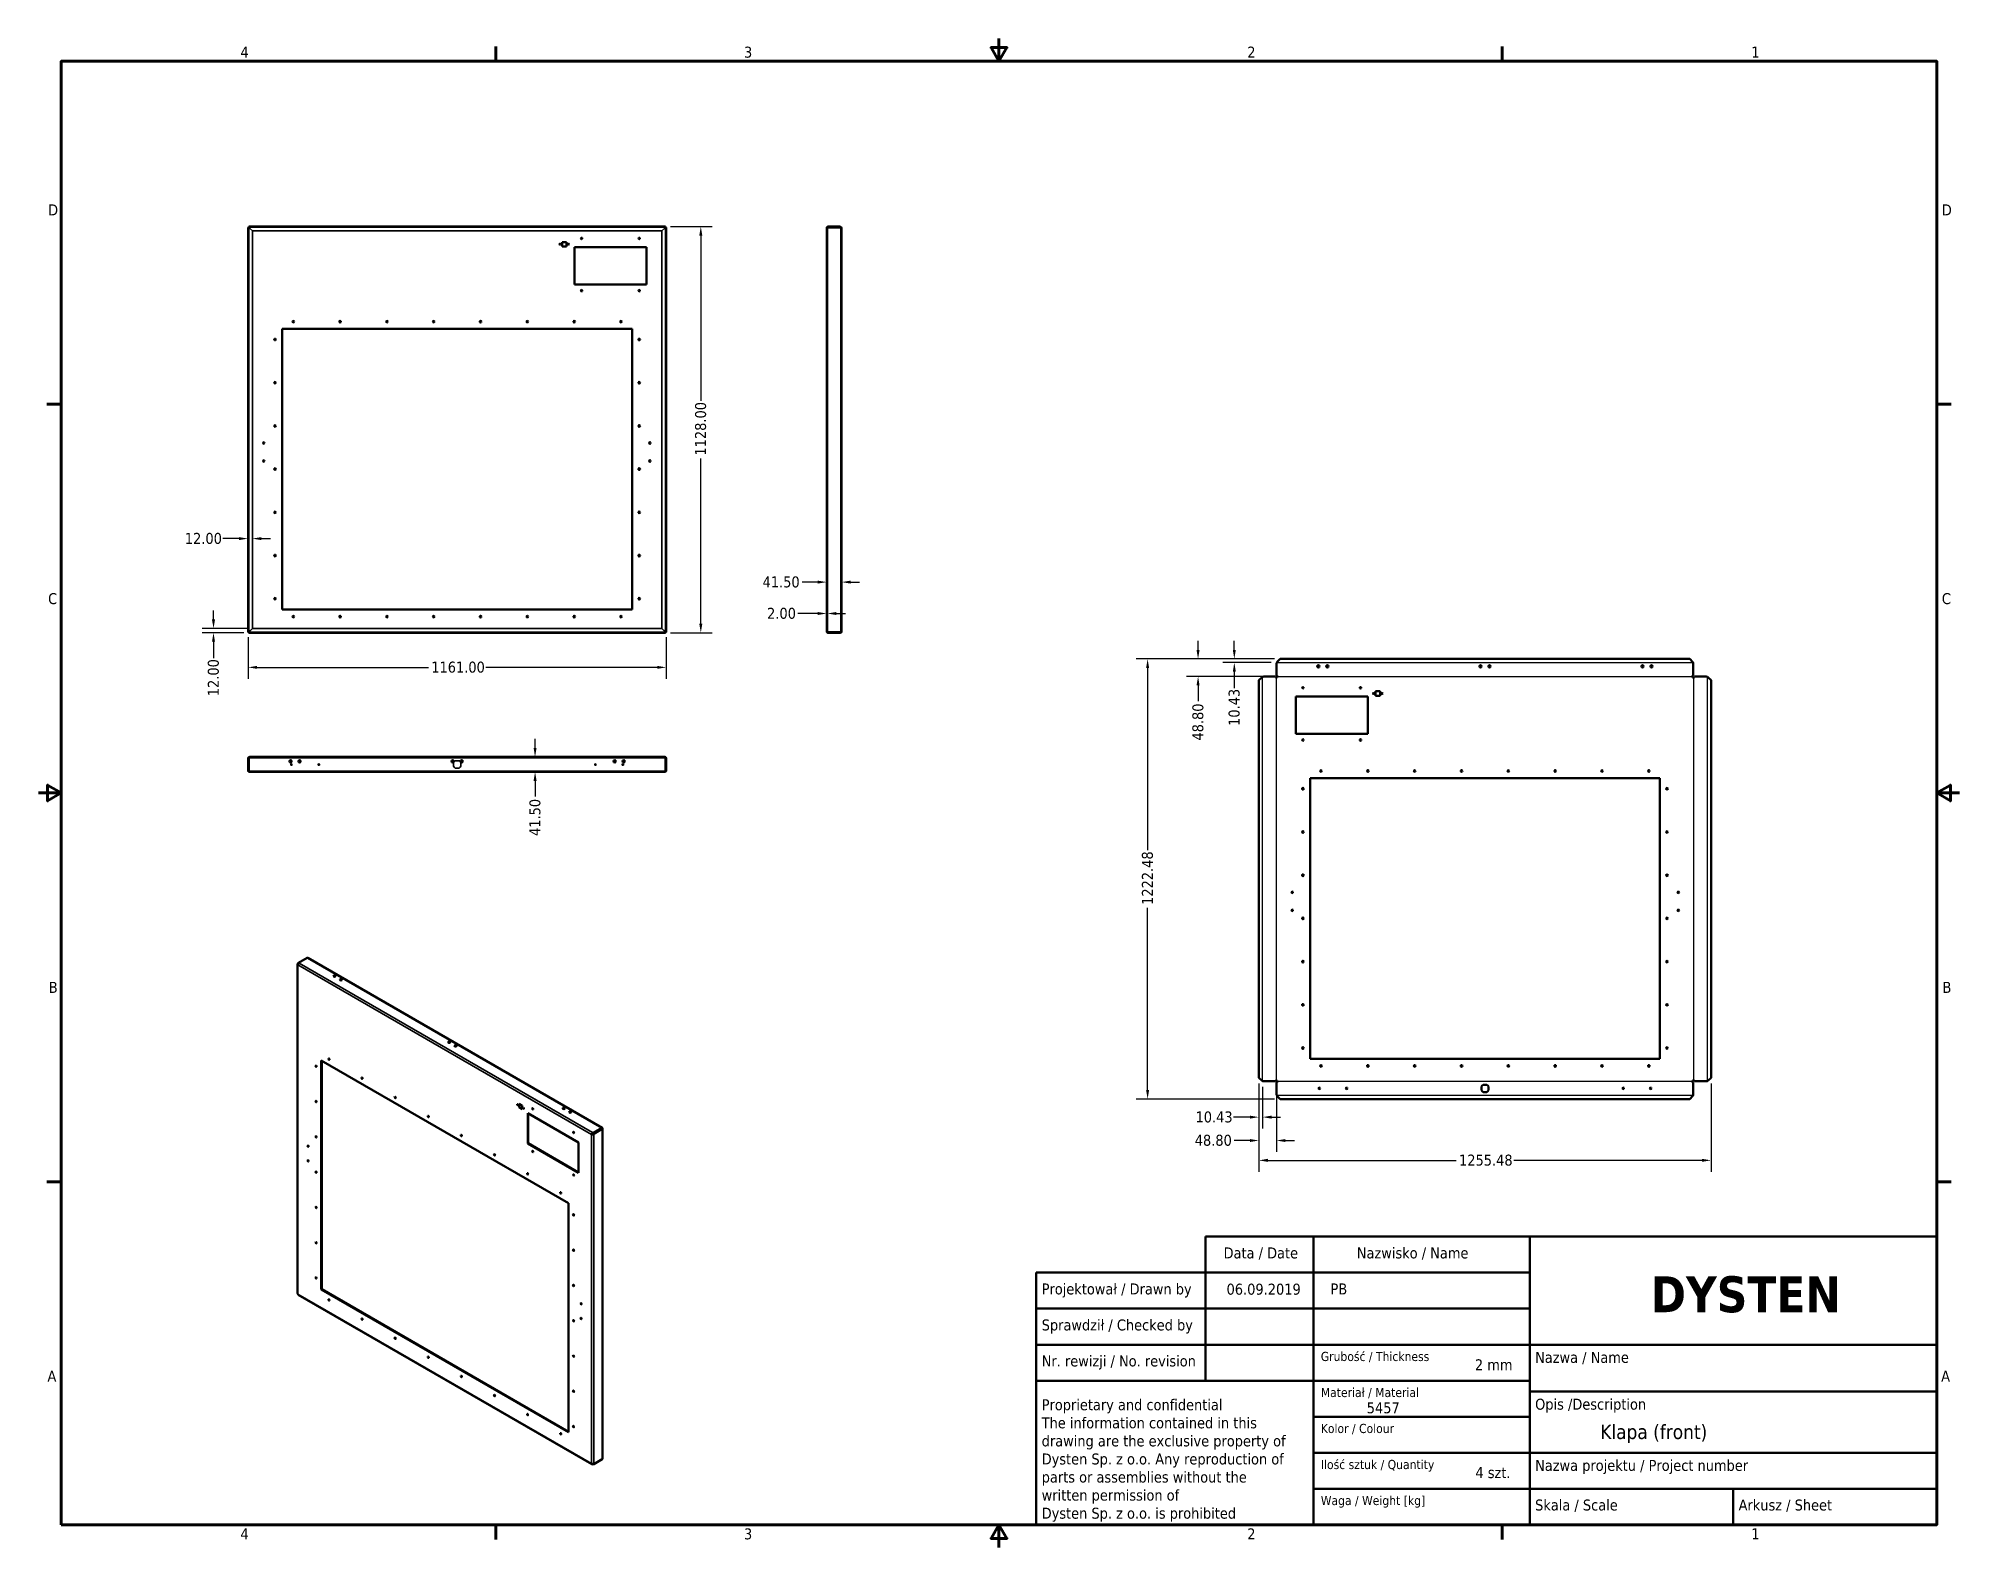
# Model space of a CAD drawing. Header units: millimetres. Extents: x 127 to 5461, y 63 to 4254.
import ezdxf
from ezdxf.enums import TextEntityAlignment as Align

# ---------------------------------------------------------------- set-up
doc = ezdxf.new("R2010")
doc.units = ezdxf.units.MM
doc.header["$LTSCALE"] = 10
for name, color, linetype, lineweight in [('Linia środkowa zgięcia (ANSI)', 7, 'Continuous', 25), ('Obramowanie (ANSI)', 7, 'Continuous', 70), ('Tytuł (ANSI)', 7, 'Continuous', 50), ('Ukryty (ANSI)', 7, 'Continuous', 35), ('Widoczne (ANSI)', 7, 'Continuous', 50), ('Widoczne wąskie (ANSI)', 7, 'Continuous', 35), ('Wymiar (ANSI)', 7, 'Continuous', 25)]:
    doc.layers.add(name, color=color, linetype=linetype, lineweight=lineweight)
doc.styles.add('Styl tekstu42', font='tahoma.ttf')
doc.styles.add('Tekst notatki (ANSI)', font='tahoma.ttf')
doc.dimstyles.new('Domyślne - mm (ANSI)', dxfattribs={"dimscale": 10, "dimtxt": 3.048, "dimasz": 2.5, "dimexe": 3.175, "dimexo": 1.6002, "dimgap": 0.8, "dimtad": 0, "dimtoh": 1, "dimrnd": 1e-08, "dimzin": 4, "dimdsep": 46, "dimtxsty": 'Tekst notatki (ANSI)', "dimcen": 0.09, "dimdle": 10, "dimclrd": 256, "dimclre": 256, "dimclrt": 256, "dimadec": 1, "dimazin": 1, "dimtfac": 1, "dimtofl": 0, "dimtmove": 0, "dimatfit": 3, "dimfxl": 1, "dimtolj": 1, "dimtzin": 4, "dimlwd": -1, "dimlwe": -1, "dimarcsym": 0})

msp = doc.modelspace()

# ---------------------------------------------------------------- blocks, each defined once
blk = doc.blocks.new('Ramki Default Border')
at = {"layer": 'Obramowanie (ANSI)'}
for p, q in [((139.7, 419.1), (139.7, 423.16)), ((419.1, 419.1), (419.1, 423.16)), ((19.05, 323.85), (14.99, 323.85)), ((539.75, 323.85), (543.81, 323.85)), ((19.05, 107.95), (14.99, 107.95)), ((539.75, 107.95), (543.81, 107.95)), ((139.7, 12.7), (139.7, 8.64)), ((419.1, 12.7), (419.1, 8.64))]:
    blk.add_line(p, q, dxfattribs=at)
at = {"layer": 'Obramowanie (ANSI)', "flags": 128}
for points in [[(279.4, 425.45), (279.4, 419.1), (277.2, 422.91), (281.6, 422.91), (279.4, 419.1)], [(19.05, 12.7), (19.05, 419.1), (539.75, 419.1), (539.75, 12.7), (19.05, 12.7)], [(12.7, 215.9), (19.05, 215.9), (15.24, 218.1), (15.24, 213.7), (19.05, 215.9)], [(546.1, 215.9), (539.75, 215.9), (543.56, 218.1), (543.56, 213.7), (539.75, 215.9)], [(279.4, 6.35), (279.4, 12.7), (277.2, 8.89), (281.6, 8.89), (279.4, 12.7)]]:
    blk.add_lwpolyline(points, dxfattribs=at)
at = {"layer": 'Obramowanie (ANSI)', "char_height": 3.05, "attachment_point": 7, "style": 'Tekst notatki (ANSI)'}
for s, insert in [('4', (68.79, 420.12)), ('3', (208.6, 420.05)), ('2', (348.33, 420.12)), ('1', (488.26, 420.12)), ('D', (15.39, 376.3)), ('D', (541.17, 376.3)), ('C', (15.39, 268.3)), ('C', (541.17, 268.3)), ('B', (15.58, 160.4)), ('B', (541.36, 160.4)), ('A', (15.21, 52.45)), ('A', (540.99, 52.45)), ('4', (68.79, 8.64)), ('3', (208.6, 8.57)), ('2', (348.33, 8.64)), ('1', (488.26, 8.64))]:
    blk.add_mtext(s, dxfattribs=dict(at, insert=insert))
blk = doc.blocks.new('Tabelki rysunkowe Tabelka new')
at = {"layer": 'Tytuł (ANSI)'}
for p, q in [((529, 115), (326, 115)), ((326, 115), (326, 109)), ((356, 115), (356, 35)), ((416, 115), (416, 35)), ((529, 115), (529, 35)), ((326, 109), (326, 75)), ((279, 35), (279, 105)), ((279, 105), (356, 105)), ((356, 105), (416, 105)), ((356, 95), (279, 95)), ((356, 95), (416, 95)), ((356, 85), (279, 85)), ((356, 85), (416, 85)), ((416, 85), (529, 85)), ((356, 75), (279, 75)), ((356, 75), (416, 75)), ((416, 72), (529, 72)), ((356, 65), (416, 65)), ((356, 55), (416, 55)), ((416, 55), (529, 55)), ((356, 45), (416, 45)), ((416, 45), (529, 45)), ((472.5, 45), (472.5, 35)), ((529, 35), (279, 35))]:
    blk.add_line(p, q, dxfattribs=at)
at = {"layer": 'Tytuł (ANSI)', "style": 'Tekst notatki (ANSI)'}
for s, insert, char_height, attachment_point in [('Nazwisko / Name', (368, 112), 3.048, 1), ('Data / Date', (331, 112), 3.048, 1), ('Projektował / Drawn by', (280.5, 102), 3.048, 1), ('\\fTahoma|b1|i0;\\H10.0000;DYSTEN', (476, 104), 10, 2), ('Sprawdził / Checked by', (280.5, 92), 3.048, 1), ('Nr. rewizji / No. revision', (280.5, 82), 3.048, 1), ('\\fTahoma|b0|i0;\\H2.5400;Grubość / Thickness', (358, 83), 2.54, 1), ('Nazwa / Name', (417.5, 83), 3.048, 1), ('\\fTahoma|b0|i0;\\H2.5400;Materiał / Material', (358, 73), 2.54, 1), ('Opis /Description ', (417.5, 70), 3.048, 1), ('\\fTahoma|b0|i0;\\H2.5400;Kolor / Colour', (358, 63), 2.54, 1), ('\\fTahoma|b0|i0;\\H2.5400;Ilość sztuk / Quantity', (358, 53), 2.54, 1), ('Nazwa projektu / Project number', (417.5, 53), 3.048, 1), ('\\fTahoma|b0|i0;\\H2.5400;Waga / Weight [kg]', (358, 43), 2.54, 1), ('Skala / Scale', (417.5, 42), 3.048, 1), ('Arkusz / Sheet', (474, 42), 3.048, 1)]:
    blk.add_mtext(s, dxfattribs=dict(at, insert=insert, char_height=char_height, attachment_point=attachment_point))
at = {"layer": 'Tytuł (ANSI)', "insert": (280.5, 69.84), "char_height": 3.048, "attachment_point": 1, "line_spacing_factor": 0.987884, "style": 'Tekst notatki (ANSI)'}
blk.add_mtext('Proprietary and confidential\\PThe information contained in this\\Pdrawing are the exclusive property of\\PDysten Sp. z o.o. Any reproduction of\\Pparts or assemblies without the\\Pwritten permission of\\PDysten Sp. z o.o. is prohibited', dxfattribs=at)
at = {"layer": 'Tytuł (ANSI)'}
for tag, p, height, style in [('Data_001', (331.83, 98.89), 3.05, 'Tekst notatki (ANSI)'), ('Projektował_001', (360.69, 98.95), 3.05, 'Tekst notatki (ANSI)'), ('Grubość_materiału_001', (400.78, 77.89), 3.05, 'Tekst notatki (ANSI)'), ('Materiał_001', (370.75, 65.95), 3.05, 'Tekst notatki (ANSI)'), ('Nazwa_części_001', (435.59, 58.79), 4, 'Styl tekstu42'), ('Ilość_sztuk_001', (400.92, 47.95), 3.05, 'Tekst notatki (ANSI)')]:
    blk.add_attdef(tag, p, '', height=height, dxfattribs=dict(at, style=style))
at = {"layer": 'Tytuł (ANSI)', "style": 'Tekst notatki (ANSI)'}
for tag, p in [('kiedy_sprawdził', (332, 92)), ('Kto_zatwierdził', (361, 92)), ('Nr_części', (465.47, 80.14)), ('RAL', (395.29, 61)), ('Nr_projektu', (499.73, 51)), ('Waga', (401, 41))]:
    blk.add_attdef(tag, text='', height=3.05, dxfattribs=at).set_placement(p, align=Align.TOP_LEFT)
blk = doc.blocks.new('*D5')
at = {"layer": 'Defpoints', "color": 0, "transparency": 16777216}
for p in [(3515.5, 1368.3), (4770.9, 1368.3), (3515.5, 1138.9)]:
    blk.add_point(p, dxfattribs=at)
at = {"layer": 'Wymiar (ANSI)', "transparency": 16777216}
for p, q in [((3515.5, 1352.3), (3515.5, 1107.2)), ((4770.9, 1352.3), (4770.9, 1107.2)), ((3540.5, 1138.9), (4063.3, 1138.9)), ((4745.9, 1138.9), (4223.1, 1138.9))]:
    blk.add_line(p, q, dxfattribs=at)
for points in [[(3540.5, 1143.1), (3540.5, 1134.7), (3515.5, 1138.9)], [(4745.9, 1143.1), (4745.9, 1134.7), (4770.9, 1138.9)]]:
    blk.add_solid(points, dxfattribs=at)
at = {"layer": 'Wymiar (ANSI)', "transparency": 16777216, "insert": (4071.3, 1154.8), "char_height": 30.48, "attachment_point": 1, "style": 'Tekst notatki (ANSI)'}
blk.add_mtext('\\A1;1255.48', dxfattribs=at)
blk = doc.blocks.new('*D6')
at = {"layer": 'Defpoints', "color": 0, "transparency": 16777216}
for p in [(3206.6, 2531.4), (3574.8, 2531.4), (3574.8, 1309)]:
    blk.add_point(p, dxfattribs=at)
at = {"layer": 'Wymiar (ANSI)', "transparency": 16777216}
for p, q in [((3558.8, 2531.4), (3174.9, 2531.4)), ((3206.6, 2506.4), (3206.6, 2000.1)), ((3206.6, 1334), (3206.6, 1840.3)), ((3558.8, 1309), (3174.9, 1309))]:
    blk.add_line(p, q, dxfattribs=at)
for points in [[(3202.5, 2506.4), (3210.8, 2506.4), (3206.6, 2531.4)], [(3202.5, 1334), (3210.8, 1334), (3206.6, 1309)]]:
    blk.add_solid(points, dxfattribs=at)
at = {"layer": 'Wymiar (ANSI)', "transparency": 16777216, "insert": (3190.7, 1848.3), "char_height": 30.48, "attachment_point": 1, "rotation": 90, "style": 'Tekst notatki (ANSI)'}
blk.add_mtext('\\A1;1222.48', dxfattribs=at)
blk = doc.blocks.new('*D7')
at = {"layer": 'Defpoints', "color": 0, "transparency": 16777216}
for p in [(3515.5, 1368.3), (3525.9, 1358.9), (3525.9, 1258.9)]:
    blk.add_point(p, dxfattribs=at)
at = {"layer": 'Wymiar (ANSI)', "transparency": 16777216}
for p, q in [((3515.5, 1352.3), (3515.5, 1227.1)), ((3525.9, 1342.9), (3525.9, 1227.1)), ((3490.5, 1258.9), (3444.9, 1258.9)), ((3550.9, 1258.9), (3575.9, 1258.9))]:
    blk.add_line(p, q, dxfattribs=at)
for points in [[(3490.5, 1263), (3490.5, 1254.7), (3515.5, 1258.9)], [(3550.9, 1263), (3550.9, 1254.7), (3525.9, 1258.9)]]:
    blk.add_solid(points, dxfattribs=at)
at = {"layer": 'Wymiar (ANSI)', "transparency": 16777216, "insert": (3339.7, 1274.7), "char_height": 30.48, "attachment_point": 1, "style": 'Tekst notatki (ANSI)'}
blk.add_mtext('\\A1;10.43', dxfattribs=at)
blk = doc.blocks.new('*D8')
at = {"layer": 'Defpoints', "color": 0, "transparency": 16777216}
for p in [(3515.5, 1368.3), (3564.3, 1360.2), (3564.3, 1193.9)]:
    blk.add_point(p, dxfattribs=at)
at = {"layer": 'Wymiar (ANSI)', "transparency": 16777216}
for p, q in [((3515.5, 1352.3), (3515.5, 1162.2)), ((3564.3, 1344.2), (3564.3, 1162.2)), ((3490.5, 1193.9), (3447.2, 1193.9)), ((3589.3, 1193.9), (3614.3, 1193.9))]:
    blk.add_line(p, q, dxfattribs=at)
for points in [[(3490.5, 1198.1), (3490.5, 1189.8), (3515.5, 1193.9)], [(3589.3, 1198.1), (3589.3, 1189.8), (3564.3, 1193.9)]]:
    blk.add_solid(points, dxfattribs=at)
at = {"layer": 'Wymiar (ANSI)', "transparency": 16777216, "insert": (3337.5, 1209.9), "char_height": 30.48, "attachment_point": 1, "style": 'Tekst notatki (ANSI)'}
blk.add_mtext('\\A1;48.80', dxfattribs=at)
blk = doc.blocks.new('*D9')
at = {"layer": 'Defpoints', "color": 0, "transparency": 16777216}
for p in [(3447.3, 2531.4), (3565.4, 2521), (3574.8, 2531.4)]:
    blk.add_point(p, dxfattribs=at)
at = {"layer": 'Wymiar (ANSI)', "transparency": 16777216}
for p, q in [((3447.3, 2556.4), (3447.3, 2581.4)), ((3558.8, 2531.4), (3415.6, 2531.4)), ((3549.4, 2521), (3415.6, 2521)), ((3447.3, 2496), (3447.3, 2450.5))]:
    blk.add_line(p, q, dxfattribs=at)
for points in [[(3443.2, 2556.4), (3451.5, 2556.4), (3447.3, 2531.4)], [(3443.2, 2496), (3451.5, 2496), (3447.3, 2521)]]:
    blk.add_solid(points, dxfattribs=at)
at = {"layer": 'Wymiar (ANSI)', "transparency": 16777216, "insert": (3431.5, 2345.3), "char_height": 30.48, "attachment_point": 1, "rotation": 90, "style": 'Tekst notatki (ANSI)'}
blk.add_mtext('\\A1;10.43', dxfattribs=at)
blk = doc.blocks.new('*D10')
at = {"layer": 'Defpoints', "color": 0, "transparency": 16777216}
for p in [(3346.7, 2531.4), (3574.8, 2531.4), (3566.7, 2482.6)]:
    blk.add_point(p, dxfattribs=at)
at = {"layer": 'Wymiar (ANSI)', "transparency": 16777216}
for p, q in [((3346.7, 2556.4), (3346.7, 2581.4)), ((3558.8, 2531.4), (3314.9, 2531.4)), ((3550.7, 2482.6), (3314.9, 2482.6)), ((3346.7, 2457.6), (3346.7, 2414.4))]:
    blk.add_line(p, q, dxfattribs=at)
for points in [[(3342.5, 2556.4), (3350.9, 2556.4), (3346.7, 2531.4)], [(3342.5, 2457.6), (3350.9, 2457.6), (3346.7, 2482.6)]]:
    blk.add_solid(points, dxfattribs=at)
at = {"layer": 'Wymiar (ANSI)', "transparency": 16777216, "insert": (3330.8, 2304.6), "char_height": 30.48, "attachment_point": 1, "rotation": 90, "style": 'Tekst notatki (ANSI)'}
blk.add_mtext('\\A1;48.80', dxfattribs=at)
blk = doc.blocks.new('*D11')
at = {"layer": 'Defpoints', "color": 0, "transparency": 16777216}
for p in [(1505.9, 2259.1), (1505.9, 2259.1), (1505.9, 2217.6)]:
    blk.add_point(p, dxfattribs=at)
at = {"layer": 'Wymiar (ANSI)', "transparency": 16777216}
for p, q in [((1505.9, 2284.1), (1505.9, 2309.1)), ((1505.9, 2192.6), (1505.9, 2149.3))]:
    blk.add_line(p, q, dxfattribs=at)
for points in [[(1501.8, 2284.1), (1510.1, 2284.1), (1505.9, 2259.1)], [(1501.8, 2192.6), (1510.1, 2192.6), (1505.9, 2217.6)]]:
    blk.add_solid(points, dxfattribs=at)
at = {"layer": 'Wymiar (ANSI)', "transparency": 16777216, "insert": (1490.1, 2039.6), "char_height": 30.48, "attachment_point": 1, "rotation": 90, "style": 'Tekst notatki (ANSI)'}
blk.add_mtext('\\A1;41.50', dxfattribs=at)
blk = doc.blocks.new('*D12')
at = {"layer": 'Defpoints', "color": 0, "transparency": 16777216}
for p in [(2315.6, 2744.7), (2357.1, 2744.7), (2357.1, 2744.7)]:
    blk.add_point(p, dxfattribs=at)
at = {"layer": 'Wymiar (ANSI)', "transparency": 16777216}
for p, q in [((2290.6, 2744.7), (2247.3, 2744.7)), ((2382.1, 2744.7), (2407.1, 2744.7))]:
    blk.add_line(p, q, dxfattribs=at)
for points in [[(2290.6, 2748.8), (2290.6, 2740.5), (2315.6, 2744.7)], [(2382.1, 2748.8), (2382.1, 2740.5), (2357.1, 2744.7)]]:
    blk.add_solid(points, dxfattribs=at)
at = {"layer": 'Wymiar (ANSI)', "transparency": 16777216, "insert": (2137.6, 2760.5), "char_height": 30.48, "attachment_point": 1, "style": 'Tekst notatki (ANSI)'}
blk.add_mtext('\\A1;41.50', dxfattribs=at)
blk = doc.blocks.new('*D13')
at = {"layer": 'Defpoints', "color": 0, "transparency": 16777216}
for p in [(709.1, 2607.9), (1870.1, 2607.9), (1870.1, 2507.9)]:
    blk.add_point(p, dxfattribs=at)
at = {"layer": 'Wymiar (ANSI)', "transparency": 16777216}
for p, q in [((709.1, 2591.9), (709.1, 2476.2)), ((1870.1, 2591.9), (1870.1, 2476.2)), ((734.1, 2507.9), (1209.7, 2507.9)), ((1845.1, 2507.9), (1369.4, 2507.9))]:
    blk.add_line(p, q, dxfattribs=at)
for points in [[(734.1, 2512.1), (734.1, 2503.7), (709.1, 2507.9)], [(1845.1, 2512.1), (1845.1, 2503.7), (1870.1, 2507.9)]]:
    blk.add_solid(points, dxfattribs=at)
at = {"layer": 'Wymiar (ANSI)', "transparency": 16777216, "insert": (1217.7, 2523.8), "char_height": 30.48, "attachment_point": 1, "style": 'Tekst notatki (ANSI)'}
blk.add_mtext('\\A1;1161.00', dxfattribs=at)
blk = doc.blocks.new('*D14')
at = {"layer": 'Defpoints', "color": 0, "transparency": 16777216}
for p in [(1866.1, 3731.9), (1966.1, 3731.9), (1866.1, 2603.9)]:
    blk.add_point(p, dxfattribs=at)
at = {"layer": 'Wymiar (ANSI)', "transparency": 16777216}
for p, q in [((1882.1, 3731.9), (1997.8, 3731.9)), ((1966.1, 3706.9), (1966.1, 3247.8)), ((1966.1, 2628.9), (1966.1, 3088.1)), ((1882.1, 2603.9), (1997.8, 2603.9))]:
    blk.add_line(p, q, dxfattribs=at)
for points in [[(1961.9, 3706.9), (1970.3, 3706.9), (1966.1, 3731.9)], [(1961.9, 2628.9), (1970.3, 2628.9), (1966.1, 2603.9)]]:
    blk.add_solid(points, dxfattribs=at)
at = {"layer": 'Wymiar (ANSI)', "transparency": 16777216, "insert": (1950.1, 3096.1), "char_height": 30.48, "attachment_point": 1, "rotation": 90, "style": 'Tekst notatki (ANSI)'}
blk.add_mtext('\\A1;1128.00', dxfattribs=at)
blk = doc.blocks.new('*D15')
at = {"layer": 'Defpoints', "color": 0, "transparency": 16777216}
for p in [(2315.6, 2657.5), (2315.6, 2648.1), (2317.6, 2648.1)]:
    blk.add_point(p, dxfattribs=at)
at = {"layer": 'Wymiar (ANSI)', "transparency": 16777216}
for p, q in [((2290.6, 2657.5), (2235.5, 2657.5)), ((2342.6, 2657.5), (2367.6, 2657.5))]:
    blk.add_line(p, q, dxfattribs=at)
for points in [[(2290.6, 2661.6), (2290.6, 2653.3), (2315.6, 2657.5)], [(2342.6, 2661.6), (2342.6, 2653.3), (2317.6, 2657.5)]]:
    blk.add_solid(points, dxfattribs=at)
at = {"layer": 'Wymiar (ANSI)', "transparency": 16777216, "insert": (2150.1, 2673.3), "char_height": 30.48, "attachment_point": 1, "style": 'Tekst notatki (ANSI)'}
blk.add_mtext('\\A1;2.00', dxfattribs=at)
blk = doc.blocks.new('*D16')
at = {"layer": 'Defpoints', "color": 0, "transparency": 16777216}
for p in [(613.1, 2615.9), (721.2, 2615.9), (713.1, 2603.9)]:
    blk.add_point(p, dxfattribs=at)
at = {"layer": 'Wymiar (ANSI)', "transparency": 16777216}
for p, q in [((705.2, 2615.9), (581.3, 2615.9)), ((613.1, 2640.9), (613.1, 2665.9)), ((697.1, 2603.9), (581.3, 2603.9)), ((613.1, 2578.9), (613.1, 2533.7))]:
    blk.add_line(p, q, dxfattribs=at)
for points in [[(608.9, 2640.9), (617.3, 2640.9), (613.1, 2615.9)], [(608.9, 2578.9), (617.3, 2578.9), (613.1, 2603.9)]]:
    blk.add_solid(points, dxfattribs=at)
at = {"layer": 'Wymiar (ANSI)', "transparency": 16777216, "insert": (597.2, 2427.8), "char_height": 30.48, "attachment_point": 1, "rotation": 90, "style": 'Tekst notatki (ANSI)'}
blk.add_mtext('\\A1;12.00', dxfattribs=at)
blk = doc.blocks.new('*D17')
at = {"layer": 'Defpoints', "color": 0, "transparency": 16777216}
for p in [(709.1, 2865.4), (709.1, 2790.2), (721.1, 2790.2)]:
    blk.add_point(p, dxfattribs=at)
at = {"layer": 'Wymiar (ANSI)', "transparency": 16777216}
for p, q in [((684.1, 2865.4), (639.4, 2865.4)), ((746.1, 2865.4), (771.1, 2865.4))]:
    blk.add_line(p, q, dxfattribs=at)
for points in [[(684.1, 2869.6), (684.1, 2861.3), (709.1, 2865.4)], [(746.1, 2869.6), (746.1, 2861.3), (721.1, 2865.4)]]:
    blk.add_solid(points, dxfattribs=at)
at = {"layer": 'Wymiar (ANSI)', "transparency": 16777216, "insert": (533.5, 2881.3), "char_height": 30.48, "attachment_point": 1, "style": 'Tekst notatki (ANSI)'}
blk.add_mtext('\\A1;12.00', dxfattribs=at)

# ---------------------------------------------------------------- dimensions: what is measured, and where the dimension line sits
at = {"layer": 'Wymiar (ANSI)'}
for base, p1, p2, angle, override, picture, middle in [((1966.085, 3731.913), (1866.085, 2603.913), (1866.085, 3731.913), 90, {"dimgap": 0.8, "dimtoh": 0, "dimdec": 2, "dimtol": 0, "dimlim": 0, "dimtp": 0, "dimtm": 0, "dimtdec": 2, "dimatfit": 1}, '*D14', (1966.085, 3167.913)), ((709.085, 2865.419), (721.085, 2790.218), (709.085, 2790.218), 180, {"dimgap": 0.8, "dimtoh": 0, "dimdec": 2, "dimse1": 1, "dimse2": 1, "dimtol": 0, "dimlim": 0, "dimtp": 0, "dimtm": 0, "dimtdec": 2, "dimatfit": 1}, '*D17', (582.453, 2865.419)), ((2357.124, 2744.661), (2315.624, 2744.661), (2357.124, 2744.661), 180, {"dimgap": 0.8, "dimtoh": 0, "dimdec": 2, "dimse1": 1, "dimse2": 1, "dimtol": 0, "dimlim": 0, "dimtp": 0, "dimtm": 0, "dimtdec": 2, "dimatfit": 1}, '*D12', (2188.485, 2744.661)), ((2315.624, 2657.452), (2317.624, 2648.057), (2315.624, 2648.057), 180, {"dimgap": 0.8, "dimtoh": 0, "dimdec": 2, "dimse1": 1, "dimse2": 1, "dimtol": 0, "dimlim": 0, "dimtp": 0, "dimtm": 0, "dimtdec": 2, "dimatfit": 1}, '*D15', (2188.799, 2657.452)), ((613.085, 2615.913), (713.085, 2603.913), (721.156, 2615.913), 90, {"dimgap": 0.8, "dimtoh": 0, "dimdec": 2, "dimtol": 0, "dimlim": 0, "dimtp": 0, "dimtm": 0, "dimtdec": 2, "dimatfit": 1}, '*D16', (613.085, 2476.774)), ((1870.085, 2507.913), (709.085, 2607.913), (1870.085, 2607.913), 180, {"dimgap": 0.8, "dimtoh": 0, "dimdec": 2, "dimtol": 0, "dimlim": 0, "dimtp": 0, "dimtm": 0, "dimtdec": 2, "dimatfit": 1}, '*D13', (1289.585, 2507.913)), ((3346.698, 2531.443), (3566.698, 2482.639), (3574.768, 2531.443), 270, {"dimgap": 0.8, "dimtoh": 0, "dimdec": 2, "dimtol": 0, "dimlim": 0, "dimtp": 0, "dimtm": 0, "dimtdec": 2, "dimatfit": 1}, '*D10', (3346.698, 2355.5)), ((3447.3254, 2531.4429), (3565.3669, 2521.0081), (3574.7685, 2531.4429), 270, {"dimgap": 0.8, "dimtoh": 0, "dimdec": 2, "dimtol": 0, "dimlim": 0, "dimtp": 0, "dimtm": 0, "dimtdec": 2, "dimatfit": 1}, '*D9', (3447.3254, 2393.8692)), ((3206.646, 2531.443), (3574.768, 1308.965), (3574.768, 2531.443), 270, {"dimgap": 0.8, "dimtoh": 0, "dimdec": 2, "dimtol": 0, "dimlim": 0, "dimtp": 0, "dimtm": 0, "dimtdec": 2, "dimatfit": 1}, '*D6', (3206.646, 1920.204)), ((1505.932, 2259.082), (1505.932, 2217.582), (1505.932, 2259.082), 90, {"dimgap": 0.8, "dimtoh": 0, "dimdec": 2, "dimse1": 1, "dimse2": 1, "dimtol": 0, "dimlim": 0, "dimtp": 0, "dimtm": 0, "dimtdec": 2, "dimatfit": 1}, '*D11', (1505.932, 2090.443)), ((3564.263, 1193.95), (3515.459, 1368.275), (3564.263, 1360.204), 180, {"dimgap": 0.8, "dimtoh": 0, "dimdec": 2, "dimtol": 0, "dimlim": 0, "dimtp": 0, "dimtm": 0, "dimtdec": 2, "dimatfit": 1}, '*D8', (3388.32, 1193.95)), ((3525.8936, 1258.8731), (3515.4588, 1368.2747), (3525.8936, 1358.8731), 180, {"dimgap": 0.8, "dimtoh": 0, "dimdec": 2, "dimtol": 0, "dimlim": 0, "dimtp": 0, "dimtm": 0, "dimtdec": 2, "dimatfit": 1}, '*D7', (3388.3199, 1258.8731))]:
    dim = msp.add_linear_dim(base=base, p1=p1, p2=p2, angle=angle, dimstyle='Domyślne - mm (ANSI)', override=override, dxfattribs=at)
    dim.commit()
    dim.dimension.update_dxf_attribs({"geometry": picture, "text_midpoint": middle, "dimtype": 160})
dim = msp.add_linear_dim(base=(3515.459, 1138.905), p1=(4770.937, 1368.275), p2=(3515.459, 1368.275), dimstyle='Domyślne - mm (ANSI)', override={"dimgap": 0.8, "dimtoh": 0, "dimdec": 2, "dimtol": 0, "dimlim": 0, "dimtp": 0, "dimtm": 0, "dimtdec": 2, "dimatfit": 1}, dxfattribs=at)
dim.commit()
dim.dimension.update_dxf_attribs({"geometry": '*D5', "text_midpoint": (4143.198, 1138.905), "dimtype": 160})

# ---------------------------------------------------------------- linework, layer by layer
at = {"layer": 'Linia środkowa zgięcia (ANSI)'}
for p, q in [((3565.367, 2521.008), (4721.029, 2521.008)), ((3525.894, 1358.873), (3525.894, 2481.535)), ((3564.263, 1360.204), (3564.263, 2480.204)), ((3566.698, 2482.639), (4719.698, 2482.639)), ((4722.132, 2480.204), (4722.132, 1360.204)), ((4760.502, 2481.535), (4760.502, 1358.872)), ((4719.698, 1357.769), (3566.698, 1357.769)), ((4721.029, 1319.4), (3565.366, 1319.4))]:
    msp.add_line(p, q, dxfattribs=at)
at = {"layer": 'Ukryty (ANSI)'}
for p, q in [((711.085, 3727.913), (711.085, 2607.913)), ((1866.085, 3729.913), (713.085, 3729.913)), ((713.085, 3727.843), (721.085, 3719.843)), ((721.156, 3719.913), (713.156, 3727.913)), ((721.085, 3719.843), (721.085, 2615.984)), ((1858.014, 3719.913), (721.156, 3719.913)), ((824.085, 3729.913), (824.085, 3731.913)), ((830.085, 3729.913), (830.085, 3731.913)), ((849.085, 3729.913), (849.085, 3731.913)), ((855.085, 3729.913), (855.085, 3731.913)), ((1274.085, 3729.913), (1274.085, 3731.913)), ((1280.085, 3729.913), (1280.085, 3731.913)), ((1299.085, 3729.913), (1299.085, 3731.913)), ((1305.085, 3729.913), (1305.085, 3731.913)), ((1724.085, 3729.913), (1724.085, 3731.913)), ((1730.085, 3729.913), (1730.085, 3731.913)), ((1749.085, 3729.913), (1749.085, 3731.913)), ((1755.085, 3729.913), (1755.085, 3731.913)), ((1866.014, 3727.913), (1858.014, 3719.913)), ((1858.085, 3719.843), (1866.085, 3727.843)), ((1858.085, 2615.984), (1858.085, 3719.843)), ((1868.085, 2607.913), (1868.085, 3727.913)), ((2315.624, 3719.913), (2317.624, 3719.913)), ((2315.624, 3719.843), (2317.624, 3719.843)), ((2317.624, 3727.843), (2317.624, 3727.913)), ((2317.624, 3727.843), (2317.624, 2607.984)), ((2324.624, 3729.913), (2324.624, 3731.913)), ((2330.624, 3729.913), (2330.624, 3731.913)), ((2355.124, 2607.913), (2355.124, 3727.913)), ((2355.124, 3700.913), (2357.124, 3700.913)), ((2355.124, 3696.913), (2357.124, 3696.913)), ((2355.124, 3689.113), (2357.124, 3689.113)), ((2357.124, 3684.513), (2355.124, 3684.513)), ((2357.124, 3681.513), (2355.124, 3681.513)), ((2355.124, 3676.913), (2357.124, 3676.913)), ((2357.124, 3674.913), (2355.124, 3674.913)), ((2357.124, 3570.913), (2355.124, 3570.913)), ((2355.124, 3555.913), (2357.124, 3555.913)), ((2355.124, 3551.913), (2357.124, 3551.913)), ((2357.124, 3470.163), (2355.124, 3470.163)), ((2357.124, 3465.663), (2355.124, 3465.663)), ((2357.124, 3447.913), (2355.124, 3447.913)), ((2357.124, 3420.663), (2355.124, 3420.663)), ((2357.124, 3416.163), (2355.124, 3416.163)), ((2357.124, 3300.663), (2355.124, 3300.663)), ((2357.124, 3296.163), (2355.124, 3296.163)), ((2357.124, 3180.663), (2355.124, 3180.663)), ((2357.124, 3176.163), (2355.124, 3176.163)), ((2357.124, 3132.963), (2355.124, 3132.963)), ((2357.124, 3128.863), (2355.124, 3128.863)), ((2357.124, 3082.963), (2355.124, 3082.963)), ((2357.124, 3078.863), (2355.124, 3078.863)), ((2357.124, 3060.663), (2355.124, 3060.663)), ((2357.124, 3056.163), (2355.124, 3056.163)), ((2357.124, 2940.663), (2355.124, 2940.663)), ((2357.124, 2936.163), (2355.124, 2936.163)), ((2357.124, 2820.663), (2355.124, 2820.663)), ((2357.124, 2816.163), (2355.124, 2816.163)), ((2357.124, 2700.663), (2355.124, 2700.663)), ((2357.124, 2696.163), (2355.124, 2696.163)), ((2357.124, 2668.913), (2355.124, 2668.913)), ((721.085, 2615.984), (713.085, 2607.984)), ((713.156, 2607.913), (721.156, 2615.913)), ((721.156, 2615.913), (1858.014, 2615.913)), ((1858.014, 2615.913), (1866.014, 2607.913)), ((1866.085, 2607.984), (1858.085, 2615.984)), ((2315.624, 2615.984), (2317.624, 2615.984)), ((2315.624, 2615.913), (2317.624, 2615.913)), ((2357.124, 2651.163), (2355.124, 2651.163)), ((2357.124, 2646.663), (2355.124, 2646.663)), ((713.085, 2605.913), (1866.085, 2605.913)), ((827.535, 2605.913), (827.535, 2603.913)), ((831.635, 2605.913), (831.635, 2603.913)), ((903.535, 2605.913), (903.535, 2603.913)), ((907.635, 2605.913), (907.635, 2603.913)), ((1279.585, 2603.913), (1279.585, 2605.913)), ((1284.431, 2603.913), (1284.431, 2605.913)), ((1294.739, 2603.913), (1294.739, 2605.913)), ((1299.585, 2603.913), (1299.585, 2605.913)), ((1671.535, 2605.913), (1671.535, 2603.913)), ((1675.635, 2605.913), (1675.635, 2603.913)), ((1747.535, 2605.913), (1747.535, 2603.913)), ((1751.635, 2605.913), (1751.635, 2603.913)), ((2317.624, 2607.913), (2317.624, 2607.984)), ((2326.374, 2603.913), (2326.374, 2605.913)), ((2331.22, 2603.913), (2331.22, 2605.913)), ((2334.574, 2605.913), (2334.574, 2603.913)), ((2338.674, 2605.913), (2338.674, 2603.913)), ((2341.528, 2603.913), (2341.528, 2605.913)), ((2346.374, 2603.913), (2346.374, 2605.913)), ((713.085, 2257.082), (713.156, 2257.082)), ((1866.014, 2257.082), (713.156, 2257.082)), ((721.085, 2259.082), (721.085, 2257.082)), ((721.156, 2259.082), (721.156, 2257.082)), ((1279.585, 2233.178), (1279.585, 2243.486)), ((1284.431, 2248.332), (1294.739, 2248.332)), ((1299.585, 2243.486), (1299.585, 2233.178)), ((1858.014, 2259.082), (1858.014, 2257.082)), ((1858.085, 2259.082), (1858.085, 2257.082)), ((1866.014, 2257.082), (1866.085, 2257.082)), ((713.085, 2219.582), (1866.085, 2219.582)), ((750.535, 2217.582), (750.535, 2219.582)), ((754.635, 2217.582), (754.635, 2219.582)), ((781.835, 2217.582), (781.835, 2219.582)), ((786.335, 2217.582), (786.335, 2219.582)), ((804.085, 2217.582), (804.085, 2219.582)), ((832.335, 2217.582), (832.335, 2219.582)), ((836.835, 2217.582), (836.835, 2219.582)), ((962.335, 2217.582), (962.335, 2219.582)), ((966.835, 2217.582), (966.835, 2219.582)), ((1092.335, 2217.582), (1092.335, 2219.582)), ((1096.835, 2217.582), (1096.835, 2219.582)), ((1222.335, 2217.582), (1222.335, 2219.582)), ((1226.835, 2217.582), (1226.835, 2219.582)), ((1294.739, 2228.332), (1284.431, 2228.332)), ((1352.335, 2217.582), (1352.335, 2219.582)), ((1356.835, 2217.582), (1356.835, 2219.582)), ((1482.335, 2217.582), (1482.335, 2219.582)), ((1486.835, 2217.582), (1486.835, 2219.582)), ((1573.485, 2217.582), (1573.485, 2219.582)), ((1576.485, 2217.582), (1576.485, 2219.582)), ((1580.885, 2219.582), (1580.885, 2217.582)), ((1593.085, 2219.582), (1593.085, 2217.582)), ((1597.485, 2217.582), (1597.485, 2219.582)), ((1600.485, 2217.582), (1600.485, 2219.582)), ((1612.335, 2217.582), (1612.335, 2219.582)), ((1615.085, 2217.582), (1615.085, 2219.582)), ((1616.835, 2217.582), (1616.835, 2219.582)), ((1633.085, 2219.582), (1633.085, 2217.582)), ((1637.085, 2219.582), (1637.085, 2217.582)), ((1742.335, 2217.582), (1742.335, 2219.582)), ((1746.835, 2217.582), (1746.835, 2219.582)), ((1775.085, 2217.582), (1775.085, 2219.582)), ((1792.835, 2217.582), (1792.835, 2219.582)), ((1793.085, 2219.582), (1793.085, 2217.582)), ((1797.085, 2219.582), (1797.085, 2217.582)), ((1797.335, 2217.582), (1797.335, 2219.582)), ((1815.085, 2217.582), (1815.085, 2219.582)), ((1822.557, 2217.582), (1822.557, 2219.582)), ((1826.657, 2217.582), (1826.657, 2219.582))]:
    msp.add_line(p, q, dxfattribs=at)
for centre in [(829.585, 2238.082), (905.585, 2238.082), (1673.585, 2238.082), (1749.585, 2238.082)]:
    msp.add_circle(centre, 2.05, dxfattribs=at)
for start, end in [(117.266044, 152.733956), (27.266044, 62.733956), (207.266044, 242.733956), (297.266044, 332.733956)]:
    msp.add_arc((1289.585, 2238.332), 11.25, start, end, dxfattribs=at)
for points, knots in [([(709.085, 3729.813), (709.085, 3729.813), (709.11, 3729.805), (709.212, 3729.773), (709.291, 3729.748), (709.503, 3729.684), (709.639, 3729.643), (710.097, 3729.503), (710.47, 3729.385), (711.278, 3729.061), (711.692, 3728.866), (712.451, 3728.394), (712.787, 3728.14), (713.085, 3727.843)], [0, 0, 0, 0, 0.078130784, 0.078130784, 0.158856398, 0.158856398, 0.244504515, 0.244504515, 0.403172145, 0.403172145, 0.550768748, 0.550768748, 0.67806716, 0.67806716, 0.67806716, 0.67806716]), ([(713.156, 3727.913), (712.969, 3728.099), (712.8, 3728.301), (712.484, 3728.734), (712.34, 3728.963), (712.077, 3729.44), (711.96, 3729.684), (711.681, 3730.338), (711.554, 3730.719), (711.36, 3731.335), (711.292, 3731.57), (711.206, 3731.848), (711.185, 3731.913), (711.185, 3731.913)], [0, 0, 0, 0, 0.078927433, 0.078927433, 0.16151774, 0.16151774, 0.248823385, 0.248823385, 0.402549053, 0.402549053, 0.549118346, 0.549118346, 0.67410319, 0.67410319, 0.67410319, 0.67410319]), ([(1867.985, 3731.913), (1867.985, 3731.913), (1867.977, 3731.888), (1867.944, 3731.786), (1867.92, 3731.707), (1867.855, 3731.495), (1867.815, 3731.359), (1867.674, 3730.902), (1867.557, 3730.528), (1867.232, 3729.72), (1867.037, 3729.307), (1866.566, 3728.547), (1866.311, 3728.211), (1866.014, 3727.913)], [0, 0, 0, 0, 0.078130784, 0.078130784, 0.158856398, 0.158856398, 0.244504515, 0.244504515, 0.403172145, 0.403172145, 0.550768748, 0.550768748, 0.67806716, 0.67806716, 0.67806716, 0.67806716]), ([(1866.085, 3727.843), (1866.271, 3728.029), (1866.473, 3728.198), (1866.905, 3728.514), (1867.135, 3728.658), (1867.611, 3728.922), (1867.855, 3729.038), (1868.509, 3729.317), (1868.891, 3729.444), (1869.507, 3729.638), (1869.741, 3729.706), (1870.019, 3729.792), (1870.085, 3729.813), (1870.085, 3729.813)], [0, 0, 0, 0, 0.078927433, 0.078927433, 0.16151774, 0.16151774, 0.248823385, 0.248823385, 0.402549053, 0.402549053, 0.549118346, 0.549118346, 0.67410319, 0.67410319, 0.67410319, 0.67410319]), ([(2317.624, 3727.843), (2317.624, 3727.96), (2317.634, 3728.076), (2317.676, 3728.309), (2317.708, 3728.425), (2317.794, 3728.652), (2317.848, 3728.763), (2318.047, 3729.088), (2318.221, 3729.28), (2318.578, 3729.547), (2318.756, 3729.643), (2319.059, 3729.744), (2319.164, 3729.769), (2319.389, 3729.805), (2319.506, 3729.813), (2319.624, 3729.813)], [0, 0, 0, 0, 0.049630673, 0.049630673, 0.099988727, 0.099988727, 0.149908072, 0.149908072, 0.2509602, 0.2509602, 0.327422013, 0.327422013, 0.365870766, 0.365870766, 0.406249423, 0.406249423, 0.406249423, 0.406249423]), ([(2318.946, 3729.795), (2318.884, 3729.773), (2318.824, 3729.747), (2318.641, 3729.66), (2318.527, 3729.591), (2318.222, 3729.362), (2318.059, 3729.18), (2317.83, 3728.82), (2317.752, 3728.642), (2317.649, 3728.281), (2317.624, 3728.096), (2317.624, 3727.913)], [0.070545787, 0.070545787, 0.070545787, 0.070545787, 0.091521702, 0.091521702, 0.136262688, 0.136262688, 0.224738361, 0.224738361, 0.301992306, 0.301992306, 0.378992936, 0.378992936, 0.378992936, 0.378992936]), ([(713.085, 2607.984), (712.899, 2607.798), (712.697, 2607.629), (712.264, 2607.312), (712.035, 2607.169), (711.558, 2606.905), (711.314, 2606.789), (710.66, 2606.51), (710.279, 2606.383), (709.663, 2606.189), (709.429, 2606.121), (709.151, 2606.035), (709.085, 2606.013), (709.085, 2606.013)], [0, 0, 0, 0, 0.078927433, 0.078927433, 0.16151774, 0.16151774, 0.248823385, 0.248823385, 0.402549053, 0.402549053, 0.549118346, 0.549118346, 0.67410319, 0.67410319, 0.67410319, 0.67410319]), ([(711.185, 2603.913), (711.185, 2603.913), (711.193, 2603.939), (711.225, 2604.041), (711.25, 2604.119), (711.314, 2604.331), (711.355, 2604.468), (711.495, 2604.925), (711.613, 2605.299), (711.937, 2606.106), (712.132, 2606.52), (712.604, 2607.28), (712.858, 2607.616), (713.156, 2607.913)], [0, 0, 0, 0, 0.078130784, 0.078130784, 0.158856398, 0.158856398, 0.244504515, 0.244504515, 0.403172145, 0.403172145, 0.550768748, 0.550768748, 0.67806716, 0.67806716, 0.67806716, 0.67806716]), ([(1866.014, 2607.913), (1866.2, 2607.727), (1866.37, 2607.525), (1866.686, 2607.093), (1866.829, 2606.864), (1867.093, 2606.387), (1867.209, 2606.143), (1867.488, 2605.489), (1867.615, 2605.107), (1867.809, 2604.491), (1867.878, 2604.257), (1867.963, 2603.979), (1867.985, 2603.913), (1867.985, 2603.913)], [0, 0, 0, 0, 0.078927433, 0.078927433, 0.16151774, 0.16151774, 0.248823385, 0.248823385, 0.402549053, 0.402549053, 0.549118346, 0.549118346, 0.67410319, 0.67410319, 0.67410319, 0.67410319]), ([(1870.085, 2606.013), (1870.085, 2606.013), (1870.059, 2606.021), (1869.957, 2606.054), (1869.879, 2606.078), (1869.667, 2606.143), (1869.53, 2606.183), (1869.073, 2606.324), (1868.7, 2606.442), (1867.892, 2606.766), (1867.478, 2606.961), (1866.718, 2607.433), (1866.382, 2607.687), (1866.085, 2607.984)], [0, 0, 0, 0, 0.078130784, 0.078130784, 0.158856398, 0.158856398, 0.244504515, 0.244504515, 0.403172145, 0.403172145, 0.550768748, 0.550768748, 0.67806716, 0.67806716, 0.67806716, 0.67806716]), ([(2319.624, 2606.013), (2319.468, 2606.013), (2319.314, 2606.028), (2319.023, 2606.091), (2318.889, 2606.135), (2318.641, 2606.249), (2318.527, 2606.318), (2318.222, 2606.547), (2318.059, 2606.729), (2317.83, 2607.086), (2317.752, 2607.261), (2317.649, 2607.618), (2317.624, 2607.801), (2317.624, 2607.984)], [0, 0, 0, 0, 0.046911916, 0.046911916, 0.091521702, 0.091521702, 0.136262688, 0.136262688, 0.224738361, 0.224738361, 0.301992306, 0.301992306, 0.378992936, 0.378992936, 0.378992936, 0.378992936]), ([(2317.624, 2607.913), (2317.624, 2607.796), (2317.634, 2607.679), (2317.676, 2607.444), (2317.708, 2607.326), (2317.794, 2607.097), (2317.848, 2606.984), (2318.047, 2606.656), (2318.221, 2606.465), (2318.575, 2606.2), (2318.749, 2606.103), (2318.946, 2606.032)], [0, 0, 0, 0, 0.049630673, 0.049630673, 0.099988727, 0.099988727, 0.149908072, 0.149908072, 0.2509602, 0.2509602, 0.326033765, 0.326033765, 0.326033765, 0.326033765]), ([(711.185, 2255.082), (711.185, 2255.238), (711.2, 2255.392), (711.262, 2255.683), (711.307, 2255.816), (711.421, 2256.065), (711.49, 2256.179), (711.718, 2256.484), (711.901, 2256.646), (712.257, 2256.875), (712.432, 2256.954), (712.79, 2257.057), (712.972, 2257.082), (713.156, 2257.082)], [0, 0, 0, 0, 0.046911916, 0.046911916, 0.091521702, 0.091521702, 0.136262688, 0.136262688, 0.224738361, 0.224738361, 0.301992306, 0.301992306, 0.378992936, 0.378992936, 0.378992936, 0.378992936]), ([(713.085, 2257.082), (712.968, 2257.082), (712.85, 2257.072), (712.616, 2257.03), (712.498, 2256.998), (712.268, 2256.912), (712.156, 2256.857), (711.828, 2256.658), (711.637, 2256.485), (711.371, 2256.13), (711.274, 2255.956), (711.203, 2255.76)], [0, 0, 0, 0, 0.049630673, 0.049630673, 0.099988727, 0.099988727, 0.149908072, 0.149908072, 0.2509602, 0.2509602, 0.326033765, 0.326033765, 0.326033765, 0.326033765]), ([(1866.014, 2257.082), (1866.131, 2257.082), (1866.248, 2257.072), (1866.481, 2257.03), (1866.597, 2256.998), (1866.824, 2256.912), (1866.935, 2256.857), (1867.26, 2256.658), (1867.451, 2256.485), (1867.718, 2256.128), (1867.815, 2255.95), (1867.915, 2255.647), (1867.941, 2255.542), (1867.976, 2255.317), (1867.985, 2255.2), (1867.985, 2255.082)], [0, 0, 0, 0, 0.049630673, 0.049630673, 0.099988727, 0.099988727, 0.149908072, 0.149908072, 0.2509602, 0.2509602, 0.327422013, 0.327422013, 0.365870766, 0.365870766, 0.406249423, 0.406249423, 0.406249423, 0.406249423]), ([(1867.966, 2255.76), (1867.944, 2255.822), (1867.919, 2255.882), (1867.832, 2256.065), (1867.762, 2256.179), (1867.533, 2256.484), (1867.351, 2256.646), (1866.992, 2256.875), (1866.814, 2256.954), (1866.452, 2257.057), (1866.268, 2257.082), (1866.085, 2257.082)], [0.070545787, 0.070545787, 0.070545787, 0.070545787, 0.091521702, 0.091521702, 0.136262688, 0.136262688, 0.224738361, 0.224738361, 0.301992306, 0.301992306, 0.378992936, 0.378992936, 0.378992936, 0.378992936])]:
    msp.add_open_spline(points, degree=3, knots=knots, dxfattribs=at)
for points in [[(713.085, 3727.843), (713.061, 3727.866), (713.038, 3727.89), (713.014, 3727.913)], [(713.085, 3727.984), (713.108, 3727.961), (713.132, 3727.937), (713.156, 3727.913)], [(1866.014, 3727.913), (1866.038, 3727.937), (1866.061, 3727.961), (1866.085, 3727.984)], [(1866.156, 3727.913), (1866.132, 3727.89), (1866.108, 3727.866), (1866.085, 3727.843)], [(713.014, 2607.913), (713.038, 2607.937), (713.061, 2607.96), (713.085, 2607.984)], [(713.156, 2607.913), (713.132, 2607.89), (713.108, 2607.866), (713.085, 2607.843)], [(1866.085, 2607.843), (1866.061, 2607.866), (1866.038, 2607.89), (1866.014, 2607.913)], [(1866.085, 2607.984), (1866.108, 2607.96), (1866.132, 2607.937), (1866.156, 2607.913)]]:
    msp.add_open_spline(points, degree=3, dxfattribs=at)
at = {"layer": 'Widoczne (ANSI)'}
for p, q in [((709.085, 3729.813), (709.085, 3727.913)), ((711.085, 3729.813), (709.085, 3729.813)), ((709.085, 3727.913), (713.085, 3727.913)), ((709.085, 3727.913), (709.085, 2607.913)), ((711.085, 3729.813), (711.085, 3727.913)), ((711.185, 3731.913), (713.085, 3731.913)), ((711.185, 3731.913), (711.185, 3729.913)), ((713.085, 3729.913), (711.185, 3729.913)), ((713.085, 3731.913), (1866.085, 3731.913)), ((713.085, 3727.913), (713.085, 3731.913)), ((1580.885, 3676.913), (1580.885, 3689.113)), ((1580.885, 3689.113), (1593.085, 3689.113)), ((1593.085, 3689.113), (1593.085, 3676.913)), ((1866.085, 3731.913), (1867.985, 3731.913)), ((1866.085, 3731.913), (1866.085, 3727.913)), ((1867.985, 3729.913), (1866.085, 3729.913)), ((1870.085, 3727.913), (1866.085, 3727.913)), ((1867.985, 3729.913), (1867.985, 3731.913)), ((1868.085, 3729.813), (1870.085, 3729.813)), ((1868.085, 3727.913), (1868.085, 3729.813)), ((1870.085, 3729.813), (1870.085, 3727.913)), ((1870.085, 3727.913), (1870.085, 2607.913)), ((2315.624, 3727.843), (2315.624, 3727.913)), ((2315.624, 3727.843), (2315.624, 2607.984)), ((2319.624, 3731.913), (2353.124, 3731.913)), ((2353.124, 3729.913), (2319.624, 3729.913)), ((2319.624, 3729.813), (2353.124, 3729.813)), ((2353.124, 3731.913), (2353.124, 3729.913)), ((2353.124, 3729.813), (2353.124, 3727.913)), ((2353.124, 3727.913), (2357.124, 3727.913)), ((2357.124, 3727.913), (2357.124, 2607.913)), ((1593.085, 3676.913), (1580.885, 3676.913)), ((1615.085, 3570.913), (1615.085, 3674.913)), ((1615.085, 3674.913), (1815.085, 3674.913)), ((1815.085, 3674.913), (1815.085, 3570.913)), ((1815.085, 3570.913), (1615.085, 3570.913)), ((804.085, 2668.913), (804.085, 3447.913)), ((804.085, 3447.913), (1775.085, 3447.913)), ((1775.085, 3447.913), (1775.085, 2668.913)), ((1775.085, 2668.913), (804.085, 2668.913)), ((709.085, 2607.913), (709.085, 2606.013)), ((713.085, 2607.913), (709.085, 2607.913)), ((709.085, 2606.013), (711.085, 2606.013)), ((711.085, 2607.913), (711.085, 2606.013)), ((713.085, 2605.913), (711.185, 2605.913)), ((711.185, 2605.913), (711.185, 2603.913)), ((711.185, 2603.913), (713.085, 2603.913)), ((713.085, 2603.913), (713.085, 2607.913)), ((1866.085, 2603.913), (713.085, 2603.913)), ((1870.085, 2607.913), (1866.085, 2607.913)), ((1866.085, 2603.913), (1866.085, 2607.913)), ((1866.085, 2605.913), (1867.985, 2605.913)), ((1867.985, 2603.913), (1866.085, 2603.913)), ((1867.985, 2605.913), (1867.985, 2603.913)), ((1868.085, 2606.013), (1868.085, 2607.913)), ((1868.085, 2606.013), (1870.085, 2606.013)), ((1870.085, 2607.913), (1870.085, 2606.013)), ((2315.624, 2607.913), (2315.624, 2607.984)), ((2319.624, 2606.013), (2353.124, 2606.013)), ((2353.124, 2605.913), (2319.624, 2605.913)), ((2319.624, 2603.913), (2353.124, 2603.913)), ((2357.124, 2607.913), (2353.124, 2607.913)), ((2353.124, 2607.913), (2353.124, 2606.013)), ((2353.124, 2605.913), (2353.124, 2603.913)), ((3564.808, 2518.917), (3564.798, 2518.573)), ((3564.798, 2518.573), (3564.798, 2485.073)), ((3564.84, 2519.258), (3564.808, 2518.917)), ((3564.894, 2519.592), (3564.84, 2519.258)), ((3564.968, 2519.917), (3564.894, 2519.592)), ((3565.06, 2520.23), (3564.968, 2519.917)), ((3565.166, 2520.533), (3565.06, 2520.23)), ((3565.286, 2520.83), (3565.166, 2520.533)), ((3565.42, 2521.127), (3565.286, 2520.83)), ((3565.567, 2521.424), (3565.42, 2521.127)), ((3565.725, 2521.723), (3565.567, 2521.424)), ((3566.061, 2522.313), (3565.725, 2521.723)), ((3566.411, 2522.883), (3566.061, 2522.313)), ((3566.768, 2523.443), (3566.411, 2522.883)), ((3574.768, 2531.443), (3566.768, 2523.443)), ((4711.627, 2531.443), (3574.768, 2531.443)), ((4719.627, 2523.443), (4711.627, 2531.443)), ((4719.964, 2522.916), (4719.627, 2523.443)), ((4720.294, 2522.381), (4719.964, 2522.916)), ((4720.613, 2521.829), (4720.294, 2522.381)), ((4720.914, 2521.254), (4720.613, 2521.829)), ((4721.055, 2520.954), (4720.914, 2521.254)), ((4721.186, 2520.645), (4721.055, 2520.954)), ((4721.304, 2520.327), (4721.186, 2520.645)), ((4721.406, 2519.996), (4721.304, 2520.327)), ((4721.489, 2519.653), (4721.406, 2519.996)), ((4721.55, 2519.299), (4721.489, 2519.653)), ((4721.586, 2518.938), (4721.55, 2519.299)), ((4721.598, 2518.573), (4721.586, 2518.938)), ((4721.598, 2485.073), (4721.598, 2518.573)), ((3523.459, 2480.133), (3515.459, 2472.133)), ((3515.459, 2472.133), (3515.459, 1368.275)), ((3523.985, 2480.47), (3523.459, 2480.133)), ((3524.521, 2480.8), (3523.985, 2480.47)), ((3525.073, 2481.119), (3524.521, 2480.8)), ((3525.648, 2481.42), (3525.073, 2481.119)), ((3525.948, 2481.561), (3525.648, 2481.42)), ((3526.257, 2481.692), (3525.948, 2481.561)), ((3526.575, 2481.81), (3526.257, 2481.692)), ((3526.906, 2481.913), (3526.575, 2481.81)), ((3527.249, 2481.996), (3526.906, 2481.913)), ((3527.602, 2482.056), (3527.249, 2481.996)), ((3527.964, 2482.092), (3527.602, 2482.056)), ((3528.328, 2482.104), (3527.964, 2482.092)), ((3561.828, 2482.104), (3528.328, 2482.104)), ((3561.828, 2480.204), (3561.828, 2482.104)), ((3566.698, 2480.204), (3561.828, 2480.204)), ((3564.798, 2485.073), (3566.698, 2485.073)), ((3566.698, 2485.073), (3566.698, 2480.204)), ((4719.698, 2480.204), (4719.698, 2485.073)), ((4719.698, 2485.073), (4721.598, 2485.073)), ((4724.567, 2480.204), (4719.698, 2480.204)), ((4758.067, 2482.104), (4724.567, 2482.104)), ((4724.567, 2482.104), (4724.567, 2480.204)), ((4758.411, 2482.094), (4758.067, 2482.104)), ((4758.752, 2482.061), (4758.411, 2482.094)), ((4759.086, 2482.008), (4758.752, 2482.061)), ((4759.411, 2481.934), (4759.086, 2482.008)), ((4759.724, 2481.842), (4759.411, 2481.934)), ((4760.027, 2481.735), (4759.724, 2481.842)), ((4760.323, 2481.615), (4760.027, 2481.735)), ((4760.62, 2481.481), (4760.323, 2481.615)), ((4760.918, 2481.335), (4760.62, 2481.481)), ((4761.217, 2481.177), (4760.918, 2481.335)), ((4761.807, 2480.841), (4761.217, 2481.177)), ((4762.377, 2480.491), (4761.807, 2480.841)), ((4762.937, 2480.133), (4762.377, 2480.491)), ((4770.937, 2472.133), (4762.937, 2480.133)), ((4770.937, 1368.275), (4770.937, 2472.133)), ((3617.698, 2427.204), (3817.698, 2427.204)), ((3617.698, 2323.204), (3617.698, 2427.204)), ((3817.698, 2427.204), (3817.698, 2323.204)), ((3839.698, 2429.204), (3839.698, 2441.404)), ((3839.698, 2441.404), (3851.898, 2441.404)), ((3851.898, 2429.204), (3839.698, 2429.204)), ((3851.898, 2441.404), (3851.898, 2429.204)), ((3817.698, 2323.204), (3617.698, 2323.204)), ((709.085, 2255.082), (709.085, 2221.582)), ((711.085, 2221.582), (711.085, 2255.082)), ((711.185, 2255.082), (711.185, 2221.582)), ((713.085, 2259.082), (713.156, 2259.082)), ((1866.014, 2259.082), (713.156, 2259.082)), ((1866.014, 2259.082), (1866.085, 2259.082)), ((1867.985, 2221.582), (1867.985, 2255.082)), ((1868.085, 2255.082), (1868.085, 2221.582)), ((1870.085, 2221.582), (1870.085, 2255.082)), ((711.085, 2221.582), (709.085, 2221.582)), ((711.185, 2221.582), (713.085, 2221.582)), ((713.085, 2217.582), (713.085, 2221.582)), ((1866.085, 2217.582), (713.085, 2217.582)), ((1866.085, 2221.582), (1866.085, 2217.582)), ((1866.085, 2221.582), (1867.985, 2221.582)), ((1868.085, 2221.582), (1870.085, 2221.582)), ((3657.698, 2200.204), (4628.698, 2200.204)), ((3657.698, 1421.204), (3657.698, 2200.204)), ((4628.698, 2200.204), (4628.698, 1421.204)), ((846.516, 1683.446), (846.516, 768.97)), ((849.173, 1687.488), (847.688, 1686.631)), ((847.688, 1686.631), (847.688, 1685.079)), ((849.102, 1685.814), (847.688, 1686.631)), ((847.688, 1685.079), (848.516, 1684.601)), ((849.102, 1685.814), (849.173, 1685.855)), ((849.102, 1685.814), (849.102, 1685.458)), ((872.861, 1701.164), (849.173, 1687.488)), ((849.173, 1687.488), (850.516, 1686.712)), ((849.173, 1687.488), (849.173, 1685.855)), ((849.353, 1685.751), (849.173, 1685.855)), ((1692.584, 1229.25), (875.119, 1701.213)), ((949.325, 1648.853), (947.036, 1650.174)), ((967.002, 1638.647), (964.714, 1639.968)), ((1267.523, 1465.141), (1265.234, 1466.462)), ((1285.2, 1454.935), (1282.912, 1456.256)), ((912.035, 779.993), (912.035, 1416.044)), ((912.035, 1416.044), (1598.635, 1019.635)), ((913.449, 1415.227), (913.449, 780.809)), ((4628.698, 1421.204), (3657.698, 1421.204)), ((3515.459, 1368.275), (3523.459, 1360.275)), ((3523.459, 1360.275), (3524.018, 1359.917)), ((3524.018, 1359.917), (3524.589, 1359.567)), ((3524.589, 1359.567), (3525.179, 1359.231)), ((3525.179, 1359.231), (3525.478, 1359.073)), ((3525.478, 1359.073), (3525.775, 1358.927)), ((3525.775, 1358.927), (3526.072, 1358.793)), ((3526.072, 1358.793), (3526.369, 1358.672)), ((3526.369, 1358.672), (3526.671, 1358.566)), ((3526.671, 1358.566), (3526.984, 1358.474)), ((3526.984, 1358.474), (3527.309, 1358.4)), ((3527.309, 1358.4), (3527.643, 1358.346)), ((3527.643, 1358.346), (3527.984, 1358.314)), ((3527.984, 1358.314), (3528.328, 1358.304)), ((3528.328, 1358.304), (3561.828, 1358.304)), ((3561.828, 1358.304), (3561.828, 1360.204)), ((3561.828, 1360.204), (3566.698, 1360.204)), ((3566.698, 1355.334), (3564.798, 1355.334)), ((3564.798, 1355.334), (3564.798, 1321.834)), ((3566.698, 1360.204), (3566.698, 1355.334)), ((4133.198, 1333.431), (4133.198, 1343.738)), ((4138.044, 1348.584), (4148.352, 1348.584)), ((4153.198, 1343.738), (4153.198, 1333.431)), ((4719.698, 1355.334), (4719.698, 1360.204)), ((4719.698, 1360.204), (4724.567, 1360.204)), ((4721.598, 1355.334), (4719.698, 1355.334)), ((4721.598, 1321.834), (4721.598, 1355.334)), ((4724.567, 1360.204), (4724.567, 1358.304)), ((4724.567, 1358.304), (4758.067, 1358.304)), ((4758.067, 1358.304), (4758.432, 1358.316)), ((4758.432, 1358.316), (4758.793, 1358.352)), ((4758.793, 1358.352), (4759.146, 1358.412)), ((4759.146, 1358.412), (4759.489, 1358.495)), ((4759.489, 1358.495), (4759.82, 1358.598)), ((4759.82, 1358.598), (4760.139, 1358.716)), ((4760.139, 1358.716), (4760.448, 1358.847)), ((4760.448, 1358.847), (4760.747, 1358.988)), ((4760.747, 1358.988), (4761.323, 1359.289)), ((4761.323, 1359.289), (4761.874, 1359.608)), ((4761.874, 1359.608), (4762.41, 1359.938)), ((4762.41, 1359.938), (4762.937, 1360.275)), ((4762.937, 1360.275), (4770.937, 1368.275)), ((1461.315, 1285.894), (1461.315, 1295.855)), ((1461.315, 1295.855), (1469.942, 1290.875)), ((1462.729, 1286.711), (1461.315, 1285.894)), ((1469.942, 1280.914), (1461.315, 1285.894)), ((1462.729, 1295.039), (1462.729, 1286.711)), ((1462.729, 1286.711), (1469.942, 1282.547)), ((1469.942, 1290.875), (1469.942, 1280.914)), ((1585.721, 1281.43), (1583.432, 1282.751)), ((3564.798, 1321.834), (3564.81, 1321.47)), ((3564.81, 1321.47), (3564.846, 1321.109)), ((3564.846, 1321.109), (3564.906, 1320.755)), ((3564.906, 1320.755), (3564.989, 1320.412)), ((3564.989, 1320.412), (3565.092, 1320.081)), ((3565.092, 1320.081), (3565.21, 1319.763)), ((3565.21, 1319.763), (3565.341, 1319.454)), ((3565.341, 1319.454), (3565.482, 1319.154)), ((3565.482, 1319.154), (3565.783, 1318.579)), ((3565.783, 1318.579), (3566.102, 1318.027)), ((3566.102, 1318.027), (3566.432, 1317.492)), ((3566.432, 1317.492), (3566.768, 1316.965)), ((3566.768, 1316.965), (3574.768, 1308.965)), ((3574.768, 1308.965), (4711.627, 1308.965)), ((4148.352, 1328.584), (4138.044, 1328.584)), ((4711.627, 1308.965), (4719.627, 1316.965)), ((4719.627, 1316.965), (4719.984, 1317.525)), ((4719.984, 1317.525), (4720.334, 1318.095)), ((4720.334, 1318.095), (4720.671, 1318.685)), ((4720.671, 1318.685), (4720.829, 1318.984)), ((4720.829, 1318.984), (4720.975, 1319.281)), ((4720.975, 1319.281), (4721.109, 1319.578)), ((4721.109, 1319.578), (4721.229, 1319.875)), ((4721.229, 1319.875), (4721.336, 1320.178)), ((4721.336, 1320.178), (4721.427, 1320.491)), ((4721.427, 1320.491), (4721.501, 1320.815)), ((4721.501, 1320.815), (4721.555, 1321.149)), ((4721.555, 1321.149), (4721.587, 1321.491)), ((4721.587, 1321.491), (4721.598, 1321.834)), ((1485.498, 1185.383), (1485.498, 1270.299)), ((1485.498, 1270.299), (1626.92, 1188.649)), ((1486.912, 1269.483), (1486.912, 1186.2)), ((1603.398, 1271.223), (1601.11, 1272.544)), ((1667.154, 1215.226), (1690.842, 1228.903)), ((1690.842, 1227.27), (1667.154, 1213.593)), ((1690.913, 1227.147), (1667.225, 1213.471)), ((1690.863, 1227.258), (1685.206, 1223.992)), ((1685.256, 1223.905), (1690.913, 1227.171)), ((1692.277, 1228.074), (1690.863, 1227.258)), ((1690.913, 1227.171), (1692.327, 1227.988)), ((1693.498, 310.683), (1693.498, 1227.666)), ((1485.498, 1185.383), (1486.912, 1186.2)), ((1626.92, 1103.734), (1485.498, 1185.383)), ((1486.912, 1186.2), (1626.92, 1105.367)), ((1626.92, 1188.649), (1626.92, 1103.734)), ((1662.982, 1211.103), (1664.396, 1211.92)), ((1665.81, 1216.002), (1667.154, 1215.226)), ((1665.81, 1216.002), (1665.81, 1214.369)), ((1667.154, 1213.593), (1665.81, 1214.369)), ((1667.154, 1213.593), (1667.154, 1215.226)), ((1667.225, 1213.471), (1668.639, 1212.654)), ((1667.225, 1211.92), (1667.225, 1213.471)), ((1667.225, 1211.92), (1668.639, 1211.103)), ((1668.639, 1212.654), (1692.327, 1226.331)), ((1668.639, 1212.654), (1668.639, 1211.103)), ((1685.206, 1223.992), (1685.185, 1224.004)), ((1685.256, 1223.881), (1685.256, 1223.905)), ((1598.635, 1019.635), (1598.635, 383.584)), ((848.516, 765.506), (1663.81, 294.796)), ((912.035, 779.993), (913.449, 780.809)), ((1598.635, 383.584), (912.035, 779.993)), ((913.449, 780.809), (1598.635, 385.217)), ((1665.81, 295.951), (1665.81, 294.994)), ((1667.154, 294.218), (1665.81, 294.994)), ((1666.846, 296.029), (1667.154, 295.851)), ((1667.225, 295.892), (1667.154, 295.851)), ((1667.154, 295.851), (1667.154, 294.218)), ((1667.154, 294.218), (1668.639, 295.076)), ((1667.225, 295.892), (1667.225, 296.1)), ((1667.225, 295.892), (1668.639, 295.076)), ((1668.639, 295.076), (1692.327, 308.752)), ((1668.639, 296.627), (1668.639, 295.076))]:
    msp.add_line(p, q, dxfattribs=at)
for centre, radius in [((1574.985, 3683.013), 1.5), ((1598.985, 3683.013), 1.5), ((1635.085, 3698.913), 2), ((1795.085, 3698.913), 2), ((1635.085, 3553.913), 2), ((1795.085, 3553.913), 2), ((834.585, 3467.913), 2.25), ((964.585, 3467.913), 2.25), ((1094.585, 3467.913), 2.25), ((1224.585, 3467.913), 2.25), ((1354.585, 3467.913), 2.25), ((1484.585, 3467.913), 2.25), ((1614.585, 3467.913), 2.25), ((1744.585, 3467.913), 2.25), ((784.085, 3418.413), 2.25), ((1795.085, 3418.413), 2.25), ((784.085, 3298.413), 2.25), ((1795.085, 3298.413), 2.25), ((784.085, 3178.413), 2.25), ((1795.085, 3178.413), 2.25), ((752.585, 3130.913), 2.05), ((1824.607, 3130.913), 2.05), ((752.585, 3080.913), 2.05), ((784.085, 3058.413), 2.25), ((1795.085, 3058.413), 2.25), ((1824.607, 3080.913), 2.05), ((784.085, 2938.413), 2.25), ((1795.085, 2938.413), 2.25), ((784.085, 2818.413), 2.25), ((1795.085, 2818.413), 2.25), ((784.085, 2698.413), 2.25), ((1795.085, 2698.413), 2.25), ((834.585, 2648.913), 2.25), ((964.585, 2648.913), 2.25), ((1094.585, 2648.913), 2.25), ((1224.585, 2648.913), 2.25), ((1354.585, 2648.913), 2.25), ((1484.585, 2648.913), 2.25), ((1614.585, 2648.913), 2.25), ((1744.585, 2648.913), 2.25), ((3680.698, 2510.573), 3), ((3705.698, 2510.573), 3), ((4130.698, 2510.573), 3), ((4155.698, 2510.573), 3), ((4580.698, 2510.573), 3), ((4605.698, 2510.573), 3), ((3637.698, 2451.204), 2), ((3797.698, 2451.204), 2), ((3833.798, 2435.304), 1.5), ((3857.798, 2435.304), 1.5), ((3637.698, 2306.204), 2), ((3797.698, 2306.204), 2), ((827.085, 2247.082), 3), ((852.085, 2247.082), 3), ((1277.085, 2247.082), 3), ((1302.085, 2247.082), 3), ((1727.085, 2247.082), 3), ((1752.085, 2247.082), 3), ((3688.198, 2220.204), 2.25), ((3818.198, 2220.204), 2.25), ((3948.198, 2220.204), 2.25), ((4078.198, 2220.204), 2.25), ((4208.198, 2220.204), 2.25), ((4338.198, 2220.204), 2.25), ((4468.198, 2220.204), 2.25), ((4598.198, 2220.204), 2.25), ((3637.698, 2170.704), 2.25), ((4648.698, 2170.704), 2.25), ((3637.698, 2050.704), 2.25), ((4648.698, 2050.704), 2.25), ((3637.698, 1930.704), 2.25), ((4648.698, 1930.704), 2.25), ((3608.176, 1883.204), 2.05), ((4680.198, 1883.204), 2.05), ((3608.176, 1833.204), 2.05), ((4680.198, 1833.204), 2.05), ((3637.698, 1810.704), 2.25), ((4648.698, 1810.704), 2.25), ((3637.698, 1690.704), 2.25), ((4648.698, 1690.704), 2.25), ((3637.698, 1570.704), 2.25), ((4648.698, 1570.704), 2.25), ((3637.698, 1450.704), 2.25), ((4648.698, 1450.704), 2.25), ((3688.198, 1401.204), 2.25), ((3818.198, 1401.204), 2.25), ((3948.198, 1401.204), 2.25), ((4078.198, 1401.204), 2.25), ((4208.198, 1401.204), 2.25), ((4338.198, 1401.204), 2.25), ((4468.198, 1401.204), 2.25), ((4598.198, 1401.204), 2.25), ((3683.198, 1338.834), 2.05), ((3759.198, 1338.834), 2.05), ((4527.198, 1338.834), 2.05), ((4603.198, 1338.834), 2.05)]:
    msp.add_circle(centre, radius, dxfattribs=at)
for centre, radius, start, end in [((2353.124, 3727.913), 4, 0, 90), ((2353.124, 3727.913), 2, 0, 90), ((2353.124, 2607.913), 4, 270, 0), ((2353.124, 2607.913), 2, 270, 0), ((713.085, 2221.582), 4, 180, 270), ((713.085, 2221.582), 2, 180, 270), ((1866.085, 2221.582), 4, 270, 0), ((1866.085, 2221.582), 2, 270, 0), ((4143.198, 1338.584), 11.25, 117.266044, 152.733956), ((4143.198, 1338.584), 11.25, 27.266044, 62.733956), ((4143.198, 1338.584), 11.25, 207.266044, 242.733956), ((4143.198, 1338.584), 11.25, 297.266044, 332.733956)]:
    msp.add_arc(centre, radius, start, end, dxfattribs=at)
for centre, major_axis, start_param, end_param in [((850.516, 1683.446), (-4, 0), 5.49778714, 7.06858347), ((850.516, 1683.446), (-2, -3.464), 3.92699082, 5.49778714), ((949.158, 1648.949), (-3, 0), 3.63247533, 5.79230263), ((966.835, 1638.743), (-3, 0), 3.63247533, 5.79230263), ((1267.356, 1465.238), (-3, 0), 3.63247533, 5.79230263), ((1285.033, 1455.031), (-3, 0), 3.63247533, 5.79230263), ((899.307, 1400.939), (1.125, -1.949), 3.82126647, 5.60351149), ((935.016, 1420.739), (1.125, -1.949), 3.82126647, 5.60351149), ((1026.939, 1367.666), (1.125, -1.949), 3.82126647, 5.60351149), ((899.307, 1302.959), (1.125, -1.949), 3.82126647, 5.60351149), ((1118.863, 1314.594), (1.125, -1.949), 3.82126647, 5.60351149), ((1458.557, 1294.1), (0.75, -1.299), 4.37255207, 5.05222589), ((1475.528, 1284.302), (0.75, -1.299), 4.37255207, 5.05222589), ((1501.055, 1282.547), (1, -1.732), 3.92699082, 5.49778714), ((1585.554, 1281.526), (-3, 0), 3.63247533, 5.79230263), ((1210.787, 1261.522), (1.125, -1.949), 3.82126647, 5.60351149), ((1603.231, 1271.32), (-3, 0), 3.63247533, 5.79230263), ((877.033, 1179.056), (1.025, -1.775), 3.90288868, 5.52188928), ((899.307, 1204.979), (1.125, -1.949), 3.82126647, 5.60351149), ((1302.711, 1208.449), (1.125, -1.949), 3.82126647, 5.60351149), ((1614.192, 1217.227), (1, -1.732), 3.92699082, 5.49778714), ((1665.81, 1212.736), (2, 3.464), 0.78539816, 2.35619449), ((1665.81, 1212.736), (4, 0), 3.92699082, 5.49778714), ((1665.81, 1212.736), (-1, -1.732), 3.92699082, 5.49778714), ((1665.81, 1212.736), (2, 0), 3.92699082, 5.49778714), ((877.033, 1138.231), (1.025, -1.775), 3.90288868, 5.52188928), ((1394.635, 1155.377), (1.125, -1.949), 3.82126647, 5.60351149), ((1501.055, 1164.155), (1, -1.732), 3.92699082, 5.49778714), ((899.307, 1107), (1.125, -1.949), 3.82126647, 5.60351149), ((1486.559, 1102.305), (1.125, -1.949), 3.82126647, 5.60351149), ((1614.192, 1098.835), (1, -1.732), 3.92699082, 5.49778714), ((1578.483, 1049.233), (1.125, -1.949), 3.82126647, 5.60351149), ((899.307, 1009.02), (1.125, -1.949), 3.82126647, 5.60351149), ((1614.192, 988.2), (1.125, -1.949), 3.82126647, 5.60351149), ((899.307, 911.041), (1.125, -1.949), 3.82126647, 5.60351149), ((1614.192, 890.22), (1.125, -1.949), 3.82126647, 5.60351149), ((899.307, 813.061), (1.125, -1.949), 3.82126647, 5.60351149), ((850.516, 768.97), (-4, 0), 0, 0.78539816), ((850.516, 768.97), (-2, -3.464), 5.49778714, 6.28318531), ((935.016, 752.028), (1.125, -1.949), 3.82126647, 5.60351149), ((1614.192, 792.24), (1.125, -1.949), 3.82126647, 5.60351149), ((1026.939, 698.956), (1.125, -1.949), 3.82126647, 5.60351149), ((1614.192, 694.261), (1.125, -1.949), 3.82126647, 5.60351149), ((1635.067, 741.404), (1.025, -1.775), 3.90288868, 5.52188928), ((1635.067, 700.58), (1.025, -1.775), 3.90288868, 5.52188928), ((1118.863, 645.883), (1.125, -1.949), 3.82126647, 5.60351149), ((1210.787, 592.811), (1.125, -1.949), 3.82126647, 5.60351149), ((1614.192, 596.281), (1.125, -1.949), 3.82126647, 5.60351149), ((1302.711, 539.739), (1.125, -1.949), 3.82126647, 5.60351149), ((1394.635, 486.667), (1.125, -1.949), 3.82126647, 5.60351149), ((1614.192, 498.302), (1.125, -1.949), 3.82126647, 5.60351149), ((1486.559, 433.594), (1.125, -1.949), 3.82126647, 5.60351149), ((1578.483, 380.522), (1.125, -1.949), 3.82126647, 5.60351149), ((1614.192, 400.322), (1.125, -1.949), 3.82126647, 5.60351149), ((1665.81, 298.26), (4, 0), 3.92699082, 5.49778714), ((1665.81, 298.26), (-2, -3.464), 5.49778714, 7.06858347)]:
    msp.add_ellipse(centre, major_axis=major_axis, ratio=0.57735027, start_param=start_param, end_param=end_param, dxfattribs=at)
for centre, major_axis in [((949.158, 1650.582), (-3, 0)), ((966.835, 1640.376), (-3, 0)), ((1267.356, 1466.871), (-3, 0)), ((1285.033, 1456.664), (-3, 0)), ((897.892, 1400.122), (-1.125, 1.949)), ((933.601, 1419.922), (-1.125, 1.949)), ((1025.525, 1366.85), (-1.125, 1.949)), ((897.892, 1302.142), (-1.125, 1.949)), ((1117.449, 1313.778), (-1.125, 1.949)), ((1457.143, 1293.283), (-0.75, 1.299)), ((1474.114, 1283.486), (-0.75, 1.299)), ((1499.64, 1281.73), (1, -1.732)), ((1585.554, 1283.159), (-3, 0)), ((1209.373, 1260.705), (-1.125, 1.949)), ((1603.231, 1272.953), (-3, 0)), ((875.619, 1178.239), (-1.025, 1.775)), ((897.892, 1204.163), (-1.125, 1.949)), ((1301.297, 1207.633), (-1.125, 1.949)), ((1612.777, 1216.41), (1, -1.732)), ((875.619, 1137.414), (-1.025, 1.775)), ((1393.221, 1154.561), (-1.125, 1.949)), ((1499.64, 1163.338), (1, -1.732)), ((897.892, 1106.183), (-1.125, 1.949)), ((1485.145, 1101.488), (-1.125, 1.949)), ((1612.777, 1098.018), (1, -1.732)), ((1577.068, 1048.416), (-1.125, 1.949)), ((897.892, 1008.204), (-1.125, 1.949)), ((1612.777, 987.383), (-1.125, 1.949)), ((897.892, 910.224), (-1.125, 1.949)), ((1612.777, 889.403), (-1.125, 1.949)), ((897.892, 812.245), (-1.125, 1.949)), ((933.601, 751.211), (-1.125, 1.949)), ((1612.777, 791.424), (-1.125, 1.949)), ((1025.525, 698.139), (-1.125, 1.949)), ((1612.777, 693.444), (-1.125, 1.949)), ((1633.653, 740.588), (-1.025, 1.775)), ((1633.653, 699.763), (-1.025, 1.775)), ((1117.449, 645.067), (-1.125, 1.949)), ((1209.373, 591.995), (-1.125, 1.949)), ((1612.777, 595.465), (-1.125, 1.949)), ((1301.297, 538.922), (-1.125, 1.949)), ((1393.221, 485.85), (-1.125, 1.949)), ((1612.777, 497.485), (-1.125, 1.949)), ((1485.145, 432.778), (-1.125, 1.949)), ((1577.068, 379.705), (-1.125, 1.949)), ((1612.777, 399.506), (-1.125, 1.949))]:
    msp.add_ellipse(centre, major_axis=major_axis, ratio=0.57735027, dxfattribs=at)
for points, knots in [([(713.014, 3727.913), (712.921, 3728.007), (712.827, 3728.1), (712.616, 3728.309), (712.498, 3728.425), (712.268, 3728.652), (712.156, 3728.763), (711.828, 3729.088), (711.637, 3729.28), (711.369, 3729.547), (711.27, 3729.643), (711.163, 3729.744), (711.135, 3729.769), (711.095, 3729.805), (711.085, 3729.813), (711.085, 3729.813)], [0.010003714, 0.010003714, 0.010003714, 0.010003714, 0.049630673, 0.049630673, 0.099988727, 0.099988727, 0.149908072, 0.149908072, 0.2509602, 0.2509602, 0.327422013, 0.327422013, 0.365870766, 0.365870766, 0.406249423, 0.406249423, 0.406249423, 0.406249423]), ([(711.185, 3729.913), (711.185, 3729.913), (711.2, 3729.895), (711.262, 3729.826), (711.307, 3729.779), (711.421, 3729.66), (711.49, 3729.591), (711.718, 3729.362), (711.901, 3729.18), (712.257, 3728.82), (712.432, 3728.642), (712.767, 3728.304), (712.925, 3728.144), (713.085, 3727.984)], [0, 0, 0, 0, 0.046911916, 0.046911916, 0.091521702, 0.091521702, 0.136262688, 0.136262688, 0.224738361, 0.224738361, 0.301992306, 0.301992306, 0.369074174, 0.369074174, 0.369074174, 0.369074174]), ([(1866.085, 3727.984), (1866.178, 3728.078), (1866.271, 3728.171), (1866.481, 3728.383), (1866.597, 3728.5), (1866.824, 3728.73), (1866.935, 3728.842), (1867.26, 3729.171), (1867.451, 3729.361), (1867.718, 3729.629), (1867.815, 3729.728), (1867.915, 3729.835), (1867.941, 3729.863), (1867.976, 3729.903), (1867.985, 3729.913), (1867.985, 3729.913)], [0.010003714, 0.010003714, 0.010003714, 0.010003714, 0.049630673, 0.049630673, 0.099988727, 0.099988727, 0.149908072, 0.149908072, 0.2509602, 0.2509602, 0.327422013, 0.327422013, 0.365870766, 0.365870766, 0.406249423, 0.406249423, 0.406249423, 0.406249423]), ([(1868.085, 3729.813), (1868.085, 3729.813), (1868.066, 3729.798), (1867.998, 3729.736), (1867.95, 3729.692), (1867.832, 3729.577), (1867.762, 3729.508), (1867.533, 3729.28), (1867.351, 3729.098), (1866.992, 3728.741), (1866.814, 3728.566), (1866.476, 3728.232), (1866.315, 3728.073), (1866.156, 3727.913)], [0, 0, 0, 0, 0.046911916, 0.046911916, 0.091521702, 0.091521702, 0.136262688, 0.136262688, 0.224738361, 0.224738361, 0.301992306, 0.301992306, 0.369074174, 0.369074174, 0.369074174, 0.369074174]), ([(2315.624, 3727.913), (2315.624, 3728.099), (2315.637, 3728.301), (2315.703, 3728.734), (2315.756, 3728.963), (2315.918, 3729.44), (2316.027, 3729.684), (2316.406, 3730.338), (2316.729, 3730.719), (2317.498, 3731.335), (2317.93, 3731.57), (2318.79, 3731.848), (2319.205, 3731.913), (2319.624, 3731.913)], [0, 0, 0, 0, 0.078927433, 0.078927433, 0.16151774, 0.16151774, 0.248823385, 0.248823385, 0.402549053, 0.402549053, 0.549118346, 0.549118346, 0.67410319, 0.67410319, 0.67410319, 0.67410319]), ([(2319.624, 3729.813), (2319.364, 3729.813), (2319.104, 3729.805), (2318.586, 3729.773), (2318.329, 3729.748), (2317.821, 3729.684), (2317.573, 3729.643), (2316.914, 3729.503), (2316.556, 3729.385), (2316.025, 3729.061), (2315.851, 3728.866), (2315.658, 3728.394), (2315.624, 3728.14), (2315.624, 3727.843)], [0, 0, 0, 0, 0.078130784, 0.078130784, 0.158856398, 0.158856398, 0.244504515, 0.244504515, 0.403172145, 0.403172145, 0.550768748, 0.550768748, 0.67806716, 0.67806716, 0.67806716, 0.67806716]), ([(2319.624, 3729.913), (2319.468, 3729.913), (2319.314, 3729.895), (2319.089, 3729.842), (2319.017, 3729.82), (2318.946, 3729.795)], [0, 0, 0, 0, 0.0469119162, 0.0469119162, 0.070545787, 0.070545787, 0.070545787, 0.070545787]), ([(711.085, 2606.013), (711.085, 2606.013), (711.103, 2606.028), (711.172, 2606.091), (711.22, 2606.135), (711.338, 2606.249), (711.408, 2606.318), (711.636, 2606.547), (711.818, 2606.729), (712.178, 2607.086), (712.356, 2607.261), (712.694, 2607.595), (712.854, 2607.754), (713.014, 2607.913)], [0, 0, 0, 0, 0.046911916, 0.046911916, 0.091521702, 0.091521702, 0.136262688, 0.136262688, 0.224738361, 0.224738361, 0.301992306, 0.301992306, 0.369074174, 0.369074174, 0.369074174, 0.369074174]), ([(713.085, 2607.843), (712.991, 2607.749), (712.898, 2607.655), (712.689, 2607.444), (712.573, 2607.326), (712.346, 2607.097), (712.235, 2606.984), (711.91, 2606.656), (711.718, 2606.465), (711.452, 2606.198), (711.355, 2606.099), (711.254, 2605.992), (711.229, 2605.964), (711.193, 2605.924), (711.185, 2605.913), (711.185, 2605.913)], [0.010003714, 0.010003714, 0.010003714, 0.010003714, 0.049630673, 0.049630673, 0.099988727, 0.099988727, 0.149908072, 0.149908072, 0.2509602, 0.2509602, 0.327422013, 0.327422013, 0.365870766, 0.365870766, 0.406249423, 0.406249423, 0.406249423, 0.406249423]), ([(1867.985, 2605.913), (1867.985, 2605.913), (1867.97, 2605.932), (1867.908, 2606), (1867.863, 2606.048), (1867.749, 2606.166), (1867.68, 2606.236), (1867.452, 2606.465), (1867.269, 2606.647), (1866.912, 2607.006), (1866.737, 2607.184), (1866.403, 2607.523), (1866.244, 2607.683), (1866.085, 2607.843)], [0, 0, 0, 0, 0.046911916, 0.046911916, 0.091521702, 0.091521702, 0.136262688, 0.136262688, 0.224738361, 0.224738361, 0.301992306, 0.301992306, 0.369074174, 0.369074174, 0.369074174, 0.369074174]), ([(1866.156, 2607.913), (1866.249, 2607.82), (1866.343, 2607.727), (1866.554, 2607.517), (1866.672, 2607.401), (1866.901, 2607.174), (1867.014, 2607.063), (1867.342, 2606.739), (1867.533, 2606.547), (1867.8, 2606.28), (1867.899, 2606.183), (1868.006, 2606.083), (1868.034, 2606.057), (1868.074, 2606.022), (1868.085, 2606.013), (1868.085, 2606.013)], [0.010003714, 0.010003714, 0.010003714, 0.010003714, 0.049630673, 0.049630673, 0.099988727, 0.099988727, 0.149908072, 0.149908072, 0.2509602, 0.2509602, 0.327422013, 0.327422013, 0.365870766, 0.365870766, 0.406249423, 0.406249423, 0.406249423, 0.406249423]), ([(2315.624, 2607.984), (2315.624, 2607.798), (2315.637, 2607.629), (2315.703, 2607.312), (2315.756, 2607.169), (2315.918, 2606.905), (2316.027, 2606.789), (2316.406, 2606.51), (2316.729, 2606.383), (2317.498, 2606.189), (2317.93, 2606.121), (2318.79, 2606.035), (2319.205, 2606.013), (2319.624, 2606.013)], [0, 0, 0, 0, 0.078927433, 0.078927433, 0.16151774, 0.16151774, 0.248823385, 0.248823385, 0.402549053, 0.402549053, 0.549118346, 0.549118346, 0.67410319, 0.67410319, 0.67410319, 0.67410319]), ([(2319.624, 2603.913), (2319.364, 2603.913), (2319.104, 2603.939), (2318.586, 2604.041), (2318.329, 2604.119), (2317.821, 2604.331), (2317.573, 2604.468), (2316.914, 2604.925), (2316.556, 2605.299), (2316.025, 2606.106), (2315.851, 2606.52), (2315.658, 2607.28), (2315.624, 2607.616), (2315.624, 2607.913)], [0, 0, 0, 0, 0.078130784, 0.078130784, 0.158856398, 0.158856398, 0.244504515, 0.244504515, 0.403172145, 0.403172145, 0.550768748, 0.550768748, 0.67806716, 0.67806716, 0.67806716, 0.67806716]), ([(2318.946, 2606.032), (2318.95, 2606.03), (2318.954, 2606.029), (2319.059, 2605.992), (2319.164, 2605.964), (2319.389, 2605.924), (2319.506, 2605.913), (2319.624, 2605.913)], [0.3260337653, 0.3260337653, 0.3260337653, 0.3260337653, 0.3274220128, 0.3274220128, 0.3658707657, 0.3658707657, 0.4062494231, 0.4062494231, 0.4062494231, 0.4062494231]), ([(709.085, 2255.082), (709.085, 2255.342), (709.11, 2255.601), (709.212, 2256.12), (709.291, 2256.377), (709.503, 2256.885), (709.639, 2257.133), (710.097, 2257.791), (710.47, 2258.15), (711.278, 2258.681), (711.692, 2258.855), (712.451, 2259.048), (712.787, 2259.082), (713.085, 2259.082)], [0, 0, 0, 0, 0.078130784, 0.078130784, 0.158856398, 0.158856398, 0.244504515, 0.244504515, 0.403172145, 0.403172145, 0.550768748, 0.550768748, 0.67806716, 0.67806716, 0.67806716, 0.67806716]), ([(711.203, 2255.76), (711.202, 2255.756), (711.201, 2255.752), (711.163, 2255.647), (711.135, 2255.542), (711.095, 2255.317), (711.085, 2255.2), (711.085, 2255.082)], [0.3260337653, 0.3260337653, 0.3260337653, 0.3260337653, 0.3274220128, 0.3274220128, 0.3658707657, 0.3658707657, 0.4062494231, 0.4062494231, 0.4062494231, 0.4062494231]), ([(713.156, 2259.082), (712.969, 2259.082), (712.8, 2259.069), (712.484, 2259.003), (712.34, 2258.949), (712.077, 2258.788), (711.96, 2258.679), (711.681, 2258.3), (711.554, 2257.977), (711.36, 2257.208), (711.292, 2256.776), (711.206, 2255.915), (711.185, 2255.501), (711.185, 2255.082)], [0, 0, 0, 0, 0.078927433, 0.078927433, 0.16151774, 0.16151774, 0.248823385, 0.248823385, 0.402549053, 0.402549053, 0.549118346, 0.549118346, 0.67410319, 0.67410319, 0.67410319, 0.67410319]), ([(1867.985, 2255.082), (1867.985, 2255.342), (1867.977, 2255.601), (1867.944, 2256.12), (1867.92, 2256.377), (1867.855, 2256.885), (1867.815, 2257.133), (1867.674, 2257.791), (1867.557, 2258.15), (1867.232, 2258.681), (1867.037, 2258.855), (1866.566, 2259.048), (1866.311, 2259.082), (1866.014, 2259.082)], [0, 0, 0, 0, 0.078130784, 0.078130784, 0.158856398, 0.158856398, 0.244504515, 0.244504515, 0.403172145, 0.403172145, 0.550768748, 0.550768748, 0.67806716, 0.67806716, 0.67806716, 0.67806716]), ([(1866.085, 2259.082), (1866.271, 2259.082), (1866.473, 2259.069), (1866.905, 2259.003), (1867.135, 2258.949), (1867.611, 2258.788), (1867.855, 2258.679), (1868.509, 2258.3), (1868.891, 2257.977), (1869.507, 2257.208), (1869.741, 2256.776), (1870.019, 2255.915), (1870.085, 2255.501), (1870.085, 2255.082)], [0, 0, 0, 0, 0.078927433, 0.078927433, 0.16151774, 0.16151774, 0.248823385, 0.248823385, 0.402549053, 0.402549053, 0.549118346, 0.549118346, 0.67410319, 0.67410319, 0.67410319, 0.67410319]), ([(1868.085, 2255.082), (1868.085, 2255.238), (1868.066, 2255.392), (1868.014, 2255.617), (1867.992, 2255.689), (1867.966, 2255.76)], [0, 0, 0, 0, 0.0469119162, 0.0469119162, 0.070545787, 0.070545787, 0.070545787, 0.070545787]), ([(875.119, 1701.213), (875.022, 1701.269), (874.923, 1701.318), (874.488, 1701.489), (874.135, 1701.532), (873.465, 1701.442), (873.157, 1701.335), (872.861, 1701.164)], [0.357584765, 0.357584765, 0.357584765, 0.357584765, 0.402549053, 0.402549053, 0.549118346, 0.549118346, 0.67410319, 0.67410319, 0.67410319, 0.67410319]), ([(1690.842, 1228.903), (1691.026, 1229.009), (1691.204, 1229.097), (1691.547, 1229.239), (1691.712, 1229.29), (1692.025, 1229.35), (1692.172, 1229.357), (1692.538, 1229.31), (1692.709, 1229.199), (1692.855, 1228.889), (1692.84, 1228.702), (1692.643, 1228.352), (1692.487, 1228.196), (1692.277, 1228.074)], [0, 0, 0, 0, 0.078130784, 0.078130784, 0.158856398, 0.158856398, 0.244504515, 0.244504515, 0.403172145, 0.403172145, 0.550768748, 0.550768748, 0.67806716, 0.67806716, 0.67806716, 0.67806716]), ([(1691.441, 1227.601), (1691.441, 1227.6), (1691.434, 1227.597), (1691.393, 1227.573), (1691.336, 1227.542), (1691.193, 1227.465), (1691.136, 1227.434), (1691.002, 1227.361), (1690.926, 1227.318), (1690.842, 1227.27)], [0.213346889, 0.213346889, 0.213346889, 0.213346889, 0.2509602, 0.2509602, 0.327422013, 0.327422013, 0.365870766, 0.365870766, 0.406249423, 0.406249423, 0.406249423, 0.406249423]), ([(1690.863, 1227.258), (1690.945, 1227.306), (1691.021, 1227.35), (1691.156, 1227.429), (1691.215, 1227.465), (1691.315, 1227.525), (1691.355, 1227.549), (1691.422, 1227.589), (1691.441, 1227.6), (1691.441, 1227.601)], [0, 0, 0, 0, 0.049630673, 0.049630673, 0.099988727, 0.099988727, 0.149908072, 0.149908072, 0.213236649, 0.213236649, 0.213236649, 0.213236649]), ([(1690.913, 1227.147), (1691.023, 1227.211), (1691.119, 1227.269), (1691.276, 1227.365), (1691.337, 1227.403), (1691.429, 1227.459), (1691.46, 1227.478), (1691.492, 1227.497), (1691.498, 1227.5), (1691.498, 1227.5)], [0, 0, 0, 0, 0.046911916, 0.046911916, 0.091521702, 0.091521702, 0.136262688, 0.136262688, 0.169965871, 0.169965871, 0.169965871, 0.169965871]), ([(1691.498, 1227.5), (1691.498, 1227.5), (1691.482, 1227.491), (1691.408, 1227.45), (1691.338, 1227.412), (1691.155, 1227.31), (1691.042, 1227.246), (1690.913, 1227.171)], [0.170066756, 0.170066756, 0.170066756, 0.170066756, 0.224738361, 0.224738361, 0.301992306, 0.301992306, 0.378992936, 0.378992936, 0.378992936, 0.378992936]), ([(1691.503, 1227.684), (1691.503, 1227.684), (1691.499, 1227.68), (1691.483, 1227.661), (1691.465, 1227.638), (1691.441, 1227.601)], [0.1589805738, 0.1589805738, 0.1589805738, 0.1589805738, 0.1786436096, 0.1786436096, 0.2099425042, 0.2099425042, 0.2099425042, 0.2099425042]), ([(1691.498, 1227.5), (1691.541, 1227.503), (1691.57, 1227.507), (1691.596, 1227.511), (1691.601, 1227.512), (1691.601, 1227.512)], [0, 0, 0, 0, 0.0300236229, 0.0300236229, 0.0509996074, 0.0509996074, 0.0509996074, 0.0509996074]), ([(1692.327, 1227.988), (1692.458, 1228.064), (1692.592, 1228.114), (1692.851, 1228.169), (1692.976, 1228.171), (1693.199, 1228.126), (1693.294, 1228.076), (1693.488, 1227.882), (1693.53, 1227.698), (1693.422, 1227.291), (1693.282, 1227.075), (1692.87, 1226.681), (1692.623, 1226.502), (1692.327, 1226.331)], [0, 0, 0, 0, 0.078927433, 0.078927433, 0.16151774, 0.16151774, 0.248823385, 0.248823385, 0.402549053, 0.402549053, 0.549118346, 0.549118346, 0.67410319, 0.67410319, 0.67410319, 0.67410319]), ([(1692.327, 308.752), (1692.511, 308.858), (1692.676, 308.981), (1692.971, 309.261), (1693.097, 309.418), (1693.306, 309.764), (1693.385, 309.955), (1693.478, 310.325), (1693.498, 310.501), (1693.498, 310.683)], [0, 0, 0, 0, 0.078130784, 0.078130784, 0.158856398, 0.158856398, 0.244504515, 0.244504515, 0.317720115, 0.317720115, 0.317720115, 0.317720115])]:
    msp.add_open_spline(points, degree=3, knots=knots, dxfattribs=at)
at = {"layer": 'Widoczne wąskie (ANSI)'}
for p, q in [((1662.982, 1211.103), (847.688, 1681.813)), ((847.688, 1681.813), (847.688, 767.337)), ((850.516, 1686.712), (1665.81, 1216.002)), ((1690.842, 1228.903), (872.861, 1701.164)), ((1690.842, 1227.27), (1690.842, 1228.903)), ((1690.863, 1227.258), (1690.842, 1227.27)), ((1690.913, 1227.147), (1690.913, 1227.171)), ((1692.327, 1226.331), (1690.913, 1227.147)), ((875.619, 1179.913), (875.619, 1179.505)), ((1662.982, 296.627), (1662.982, 1211.103)), ((1668.639, 1211.103), (1668.639, 296.627)), ((1692.327, 308.752), (1692.327, 1226.331)), ((875.619, 1139.088), (875.619, 1138.68)), ((847.688, 767.337), (1662.982, 296.627))]:
    msp.add_line(p, q, dxfattribs=at)

# ---------------------------------------------------------------- block references
at = {"xscale": 10, "yscale": 10, "zscale": 10}
msp.add_blockref('Ramki Default Border', (0, 0), dxfattribs=at)
msp.add_blockref('Tabelki rysunkowe Tabelka new', (107.5, -223), dxfattribs=at).add_auto_attribs({'Projektował_001': 'PB', 'Data_001': '06.09.2019', 'Materiał_001': '5457', 'Grubość_materiału_001': '2 mm', 'Ilość_sztuk_001': '4 szt.', 'Nazwa_części_001': 'Klapa (front)'})

msp.set_redraw_order([(e.dxf.handle, doc.entitydb.next_handle()) for e in msp.query("TEXT MTEXT ATTDEF DIMENSION ARC_DIMENSION")])  # texts and dimensions are drawn at this point

doc.saveas('drawing.dxf')
